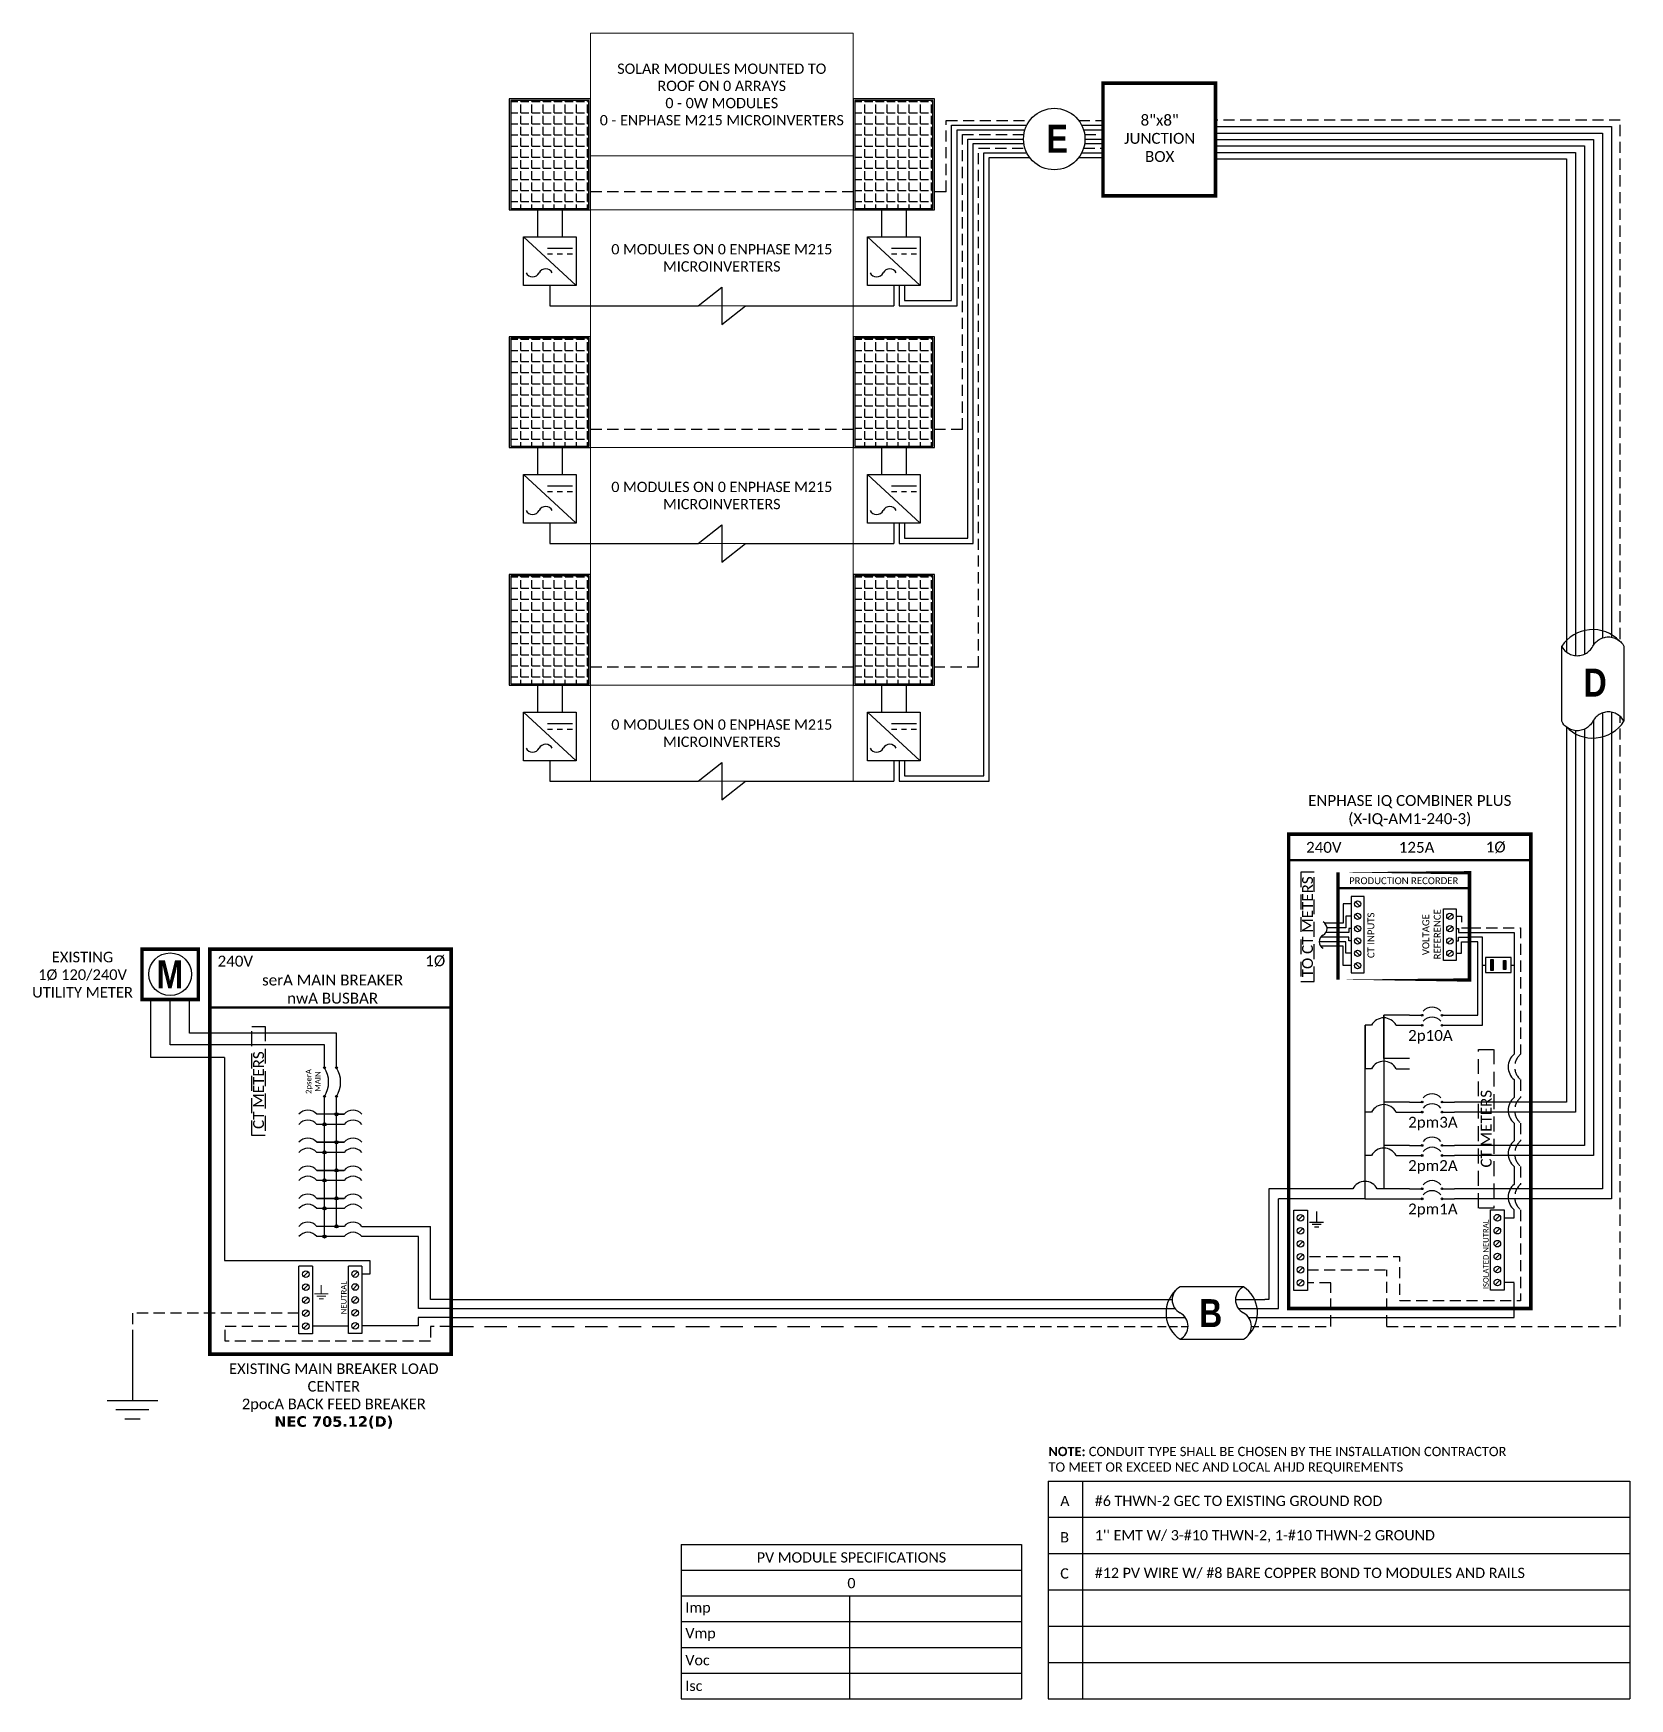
# Model space of a CAD drawing. Header units: feet. Extents: x 12894 to 13430, y 15297 to 15856.
import ezdxf

# ---------------------------------------------------------------- set-up
doc = ezdxf.new("R2010")
doc.units = ezdxf.units.FT
doc.header["$MEASUREMENT"] = 0
doc.linetypes.add('DASHED', pattern=[0.75, 0.5, -0.25])
doc.linetypes.add('HIDDEN', pattern=[0.375, 0.25, -0.125])
for name, color, linetype in [('E - MODULE', 7, 'Continuous'), ('ONE LINE BLOCKS', 7, 'Continuous'), ('TABLES', 7, 'Continuous'), ('TEXT', 7, 'Continuous'), ('Z - TITLEBLOCK TXT', 7, 'Continuous')]:
    doc.layers.add(name, color=color, linetype=linetype)
doc.styles.add('ONE LINE TXT', font='techb___.ttf')
doc.styles.get("Standard").update_dxf_attribs({"font": 'calibri.ttf'})

msp = doc.modelspace()

# ---------------------------------------------------------------- texts
at = {"color": 1, "linetype": 'Continuous', "char_height": 9.383282677011772, "attachment_point": 1, "style": 'ONE LINE TXT'}
for s, insert in [('{\\W1;\\C256;E}', (13234.01562650342, 15824.8275537359)), ('{\\W1;\\C256;B}', (13285.15332928492, 15430.76164549667))]:
    msp.add_mtext_dynamic_manual_height_columns(s, width=0.138532783265864, gutter_width=2.131672445536665, heights=[0], dxfattribs=dict(at, insert=insert))
at = {"color": 1, "char_height": 3.65759824216516, "attachment_point": 5}
for s, width, insert, rotation in [('TO CT METERS', 50.82710468216652, (13321.53632299517, 15555.69881110111), 90.00000000000003), (' CT METERS', 27.4516815760042, (12969.63125776867, 15500.25440978861), 90), ('CT METERS', 34.0747479314325, (13381.48435124591, 15487.94730158016), 90)]:
    msp.add_mtext_dynamic_manual_height_columns(s, width=width, gutter_width=7.170123602891181, heights=[0], dxfattribs=dict(at, insert=insert, rotation=rotation))
at = {"color": 10, "insert": (13234.60539737233, 15381.2074765943), "char_height": 3.108958505840386, "attachment_point": 1}
msp.add_mtext_dynamic_manual_height_columns('\\A1;{\\fCalibri|b1|i0|c0|p34;NOTE:} {\\A0;\\H1.0052x;CONDUIT TYPE SHALL BE CHOSEN BY THE INSTALLATION CONTRACTOR\\PTO MEET OR EXCEED NEC AND LOCAL AHJD REQUIREMENTS}', width=164.3528282441708, gutter_width=0, heights=[9.890720793223181], dxfattribs=at)
at = {"layer": 'TABLES', "color": 1, "linetype": 'Continuous'}
for s, p in [('2p10A', (13355.27251290938, 15517.42283152368)), ('2pm3A', (13355.27251290967, 15488.30219564166)), ('2pm2A', (13355.27251290967, 15473.74187770069)), ('2pm1A', (13355.27251290967, 15459.18155975973))]:
    msp.add_text(s, height=3.657598242165161, dxfattribs=at).set_placement(p)
at = {"layer": 'TABLES', "color": 4, "linetype": 'Continuous'}
msp.add_text('ISOLATED NEUTRAL', height=1.874334766554741, rotation=90, dxfattribs=at).set_placement((13382.28797345039, 15434.10276079775))
at = {"layer": 'TEXT', "color": 1}
msp.add_text('CT INPUTS ', height=2.304286892564051, rotation=90, dxfattribs=at).set_placement((13343.95524338014, 15545.22469475735))
at = {"layer": 'TEXT', "color": 1, "attachment_point": 5}
for s, width, gutter_width, insert, char_height in [('ENPHASE IQ COMBINER PLUS\\P(X-IQ-AM1-240-3)', 82.89894659986845, 7.170123602891181, (13355.82980647736, 15594.63918740486), 3.65759824216516), ('240V', 0.1480620958035672, 0.75, (13326.99506980099, 15582.34620923682), 3.65759824216516), ('125A', 0.1480620958035672, 0.75, (13358.12153487762, 15582.34620923682), 3.65759824216516), ('1Ø', 0.1480620958035672, 0.75, (13384.66454315374, 15582.34620923682), 3.65759824216516), ('PRODUCTION RECORDER', 50.82710468216652, 7.170123602891181, (13353.80483709421, 15571.15253328177), 2.304286892564051)]:
    msp.add_mtext_dynamic_manual_height_columns(s, width=width, gutter_width=gutter_width, heights=[0], dxfattribs=dict(at, insert=insert, char_height=char_height))
at = {"layer": 'TEXT', "color": 1, "insert": (13366.23032442221, 15551.85822346259), "char_height": 2.304286892564051, "width": 2.36100780068864, "attachment_point": 7, "rotation": 90.00000000000001}
msp.add_mtext('\\pi-5.6544;VOLTAGE\\P\\pi-7.0609;REFERENCE', dxfattribs=at)

# ---------------------------------------------------------------- blocks, each defined once
blk = doc.blocks.new('*T27')
at = {"layer": 'Defpoints', "color": 8, "linetype": 'ByBlock', "lineweight": 0, "transparency": 16777216}
for p, q in [((0, 0), (88.16386767174117, 0)), ((0, 0), (0, -250.9663552616566)), ((88.16386767174117, 0), (88.16386767174117, -250.9663552616566)), ((0, -41.07609801769286), (88.16386767174117, -41.07609801769286)), ((0, -59.23865719003516), (88.16386767174117, -59.23865719003516)), ((0, -91.46009300948754), (88.16386767174117, -91.46009300948754)), ((0, -138.9917883161197), (88.16386767174117, -138.9917883161197)), ((0, -171.2132241355703), (88.16386767174117, -171.2132241355703)), ((0, -218.7449194422043), (88.16386767174117, -218.7449194422043)), ((0, -250.9663552616566), (88.16386767174117, -250.9663552616566))]:
    blk.add_line(p, q, dxfattribs=at)
at = {"color": 0, "linetype": 'Continuous', "transparency": 16777216, "char_height": 3.454398339822651, "width": 83.57399169750818, "attachment_point": 5}
for s, insert in [('{\\fCalibri|b0|i0|c0;SOLAR MODULES MOUNTED TO ROOF ON 0 ARRAYS^J0 - 0W MODULES^J0 - ENPHASE M215 MICROINVERTERS', (44.08193383587059, -20.53804900884643)), ('{\\fCalibri|b0|i0|c0;', (44.08193383587059, -50.15737760386401)), ('{\\fCalibri|b0|i0|c0;0 MODULES ON 0 ENPHASE M215 MICROINVERTERS', (44.08193383587059, -75.34937509976226)), ('{\\fCalibri|b0|i0|c0;', (44.08193383587059, -115.2259406628036)), ('{\\fCalibri|b0|i0|c0;0 MODULES ON 0 ENPHASE M215 MICROINVERTERS', (44.08193383587059, -155.102506225845)), ('{\\fCalibri|b0|i0|c0;', (44.08193383587059, -194.9790717888864)), ('{\\fCalibri|b0|i0|c0;0 MODULES ON 0 ENPHASE M215 MICROINVERTERS', (44.08193383587059, -234.8556373519314))]:
    blk.add_mtext(s, dxfattribs=dict(at, insert=insert))
blk = doc.blocks.new('*U14')
at = {"color": 7, "linetype": 'Continuous'}
for p, q in [((-7.14273261753624, 13.31379698112505), (-28.38670308841029, 13.31379698112505)), ((-28.38670308841029, -4.313796981125051), (-7.14273261753624, -4.313796981125051))]:
    blk.add_line(p, q, dxfattribs=at)
at = {"color": 7}
for p, q in [((-35.52943570594744, 8.999999999996362), (-31.05138576750414, 8.999999999996362)), ((-9.807415296628278, 8.999999999996362), (9.094947017729282e-13, 8.999999999996362))]:
    blk.add_line(p, q, dxfattribs=at)
at = {"color": 10}
for p, q in [((-35.52943570594744, 5.999999999996362), (-30.11481272106539, 5.999999999992724)), ((-8.870842250205897, 5.999999999992724), (9.094947017729282e-13, 5.999999999992724))]:
    blk.add_line(p, q, dxfattribs=at)
at = {"color": 253}
for p, q in [((-35.52943570594744, 2.999999999996362), (-26.6585934557479, 2.999999999996362)), ((-5.414622984878406, 2.999999999996362), (9.094947017729282e-13, 2.999999999992724))]:
    blk.add_line(p, q, dxfattribs=at)
at = {"color": 92, "linetype": 'HIDDEN', "ltscale": 10}
for p, q in [((-4.478049938447839, -3.637978807091713e-12), (0, 0)), ((-35.52943570594744, -3.637978807091713e-12), (-25.72202040931734, -3.637978807091713e-12))]:
    blk.add_line(p, q, dxfattribs=at)
at = {"color": 7, "linetype": 'Continuous'}
for centre, start, end in [((-22.53670101713578, 4.499999999989086), 133.9732389627104, 236.4264841729064), ((-12.99273468881074, 4.499999999989086), 313.9732389627104, 56.4264841729064)]:
    blk.add_arc(centre, 10.57854155630173, start, end, dxfattribs=at)
at = {"linetype": 'Continuous'}
for centre, start, end in [((-26.07656823981961, 8.906898490567983), 117.6639225845625, 242.3360774153913), ((-4.832597768944652, 8.906898490546155), 117.6639225845625, 242.3360774153913), ((-30.69683793700187, 0.09310150943201734), 297.6639225845625, 62.33607741539132), ((-9.452867466132375, 0.09310150943201734), 297.6639225845625, 62.33607741539132)]:
    blk.add_arc(centre, 4.975688628201564, start, end, dxfattribs=at)
blk = doc.blocks.new('*U16')
at = {"color": 7}
blk.add_line((-79.14105710962394, 8.999999999996362), (0, 9), dxfattribs=at)
at = {"color": 10}
blk.add_line((-79.14105710962394, 5.999999999996362), (0, 6), dxfattribs=at)
at = {"color": 253}
blk.add_line((-79.14105710962394, 2.999999999996362), (0, 3), dxfattribs=at)
at = {"color": 92, "linetype": 'HIDDEN', "ltscale": 15}
blk.add_line((-79.14105710962394, -3.637978807091713e-12), (0, 0), dxfattribs=at)
blk = doc.blocks.new('*U22')
at = {"color": 7}
blk.add_line((-79.14105710962303, 8.999999999996362), (9.094947017729282e-13, 8.999999999996362), dxfattribs=at)
at = {"color": 10}
blk.add_line((-79.14105710962303, 5.999999999996362), (9.094947017729282e-13, 5.999999999996362), dxfattribs=at)
at = {"color": 253}
blk.add_line((-79.14105710962303, 2.999999999996362), (9.094947017729282e-13, 2.999999999996362), dxfattribs=at)
at = {"color": 92, "linetype": 'DASHED', "ltscale": 15}
blk.add_line((-79.14105710962303, -3.637978807091713e-12), (9.094947017729282e-13, -3.637978807091713e-12), dxfattribs=at)
blk = doc.blocks.new('breakerPanel')
at = {"linetype": 'Continuous'}
h = blk.add_hatch(color=1, dxfattribs=at)
h.dxf.hatch_style = 1
edge = h.paths.add_edge_path()
edge.add_arc((-42.47287780749139, 86.79555332105156), 0.2909504558996183, 0, 360)
h = blk.add_hatch(color=1, dxfattribs=at)
h.dxf.hatch_style = 1
edge = h.paths.add_edge_path()
edge.add_arc((-38.44367538394545, 86.79555332105156), 0.2909504558996183, 0, 360)
h = blk.add_hatch(color=1, dxfattribs=at)
h.dxf.hatch_style = 1
edge = h.paths.add_edge_path()
edge.add_arc((-42.47287780749139, 77.16403163819996), 0.2909504558996183, 0, 360)
h = blk.add_hatch(color=1, dxfattribs=at)
h.dxf.hatch_style = 1
edge = h.paths.add_edge_path()
edge.add_arc((-38.44367538394545, 77.16403163819996), 0.2909504558996183, 0, 360)
h = blk.add_hatch(color=1, dxfattribs=at)
h.dxf.hatch_style = 1
edge = h.paths.add_edge_path()
edge.add_arc((-42.47287780749321, 67.78379748779116), 0.5280509861124164, 0, 360)
h = blk.add_hatch(color=1, dxfattribs=at)
h.dxf.hatch_style = 1
edge = h.paths.add_edge_path()
edge.add_arc((-38.44367538394545, 71.16274437391621), 0.5280509861124164, 0, 360)
h = blk.add_hatch(color=1, dxfattribs=at)
h.dxf.hatch_style = 1
edge = h.paths.add_edge_path()
edge.add_arc((-38.44367538394545, 61.76004240136899), 0.5280509861124164, 0, 360)
h = blk.add_hatch(color=1, dxfattribs=at)
h.dxf.hatch_style = 1
edge = h.paths.add_edge_path()
edge.add_arc((-42.47287780749502, 58.38109551524758), 0.5280509861124164, 0, 360)
h = blk.add_hatch(color=1, dxfattribs=at)
h.dxf.hatch_style = 1
edge = h.paths.add_edge_path()
edge.add_arc((-38.44367538394545, 52.35734042882541), 0.5280509861124164, 0, 360)
h = blk.add_hatch(color=1, dxfattribs=at)
h.dxf.hatch_style = 1
edge = h.paths.add_edge_path()
edge.add_arc((-42.47287780749502, 48.97839354270036), 0.5280509861124164, 0, 360)
h = blk.add_hatch(color=1, dxfattribs=at)
h.dxf.hatch_style = 1
edge = h.paths.add_edge_path()
edge.add_arc((-42.47287780749502, 39.57569157015678), 0.5280509861124164, 0, 360)
h = blk.add_hatch(color=1, dxfattribs=at)
h.dxf.hatch_style = 1
edge = h.paths.add_edge_path()
edge.add_arc((-38.44367538394545, 42.95463845628183), 0.5280509861124164, 0, 360)
h = blk.add_hatch(color=1, dxfattribs=at)
h.dxf.hatch_style = 1
edge = h.paths.add_edge_path()
edge.add_arc((-38.44367538394545, 33.55193648371642), 0.5280509861124164, 0, 360)
h = blk.add_hatch(color=1, dxfattribs=at)
h.dxf.hatch_style = 1
edge = h.paths.add_edge_path()
edge.add_arc((-42.47287780749684, 30.17298959759137), 0.5280509861124164, 0, 360)
at = {"color": 155, "true_color": 0x647190}
blk.add_line((-80.91655319144229, 126.593895877013), (0, 126.593895877013), dxfattribs=at)
at = {"color": 253, "linetype": 'Continuous'}
for p, q in [((-100.7303590753054, 90.20002519472837), (-100.7303590753036, 109.6966648763446)), ((-76.03501279526063, 90.20002519472837), (-100.7303590753054, 90.20002519472837)), ((-76.03501279526063, 90.20002519472837), (-76.03501279526063, 22.15837522150468)), ((-76.03501279526063, 22.15837522150468), (-27.24705362140412, 22.15837522150468)), ((-27.24705362140412, 17.56533789245441), (-29.8870921075013, 17.56533789245441)), ((-27.24705362140412, 22.15837522150468), (-27.24705362140412, 17.56533789245441)), ((-11.0097081009153, 0.1634453930819291), (-29.8870921075013, 0.1634453930819291)), ((0, 3.00000000001819), (-11.0097081009153, 3.00000000001819)), ((-11.0097081009153, 3.00000000001819), (-11.0097081009153, 0.1634453930819291))]:
    blk.add_line(p, q, dxfattribs=at)
at = {"color": 10, "linetype": 'Continuous'}
for p, q in [((-94.24464934527168, 94.51227852207012), (-94.24464934527168, 109.6966648763446)), ((-42.47287780749321, 94.51227852207012), (-94.24464934527168, 94.51227852207012)), ((-42.47287780749139, 87.08650377695085), (-42.47287780749321, 94.51227852207012)), ((-42.47287780749684, 30.17298959759137), (-42.47287780749139, 76.87308118230067)), ((-35.88124609298939, 67.78379748779116), (-45.03530709845472, 67.78379748779116)), ((-35.88124609298939, 58.38109551524758), (-45.03530709845472, 58.38109551524758)), ((-35.88124609298939, 48.97839354270036), (-45.03530709845472, 48.97839354270036)), ((-35.88124609298939, 39.57569157015678), (-45.03530709845472, 39.57569157015678)), ((-35.88124609298939, 30.17298959759137), (-45.03530709845472, 30.17298959759137)), ((-10.98031765184896, 30.17298959760956), (-29.88709210749766, 30.17298959760956)), ((-10.98031765184896, 6.00000000001819), (-10.98031765184896, 30.17298959760956)), ((0, 6.00000000001819), (-10.98031765184896, 6.00000000001819))]:
    blk.add_line(p, q, dxfattribs=at)
at = {"color": 7, "linetype": 'Continuous'}
for p, q in [((-87.75193899443366, 98.34209528298743), (-87.75193899443184, 109.6966648763446)), ((-38.44367538394727, 98.34209528299107), (-87.75193899443366, 98.34209528298743)), ((-38.44367538394545, 87.08650377695085), (-38.44367538394545, 98.34209528298743)), ((-38.44367538394545, 61.76004240136899), (-38.44367538394545, 76.87308118230067)), ((-35.88124609298939, 71.16274437391621), (-45.03530709845472, 71.16274437391621)), ((-38.44367538394545, 71.16274437391621), (-35.88124609298939, 71.16274437391621)), ((-45.03530709845472, 61.76004240136899), (-35.88124609298939, 61.76004240136899)), ((-35.88124609298939, 61.76004240136899), (-45.03530709845472, 61.76004240136899)), ((-38.44367538394545, 52.35734042882541), (-38.44367538394545, 61.76004240136899)), ((-45.03530709845472, 52.35734042882541), (-35.88124609298939, 52.35734042882541)), ((-35.88124609298939, 52.35734042882541), (-45.03530709845472, 52.35734042882541)), ((-38.44367538394545, 42.95463845628183), (-38.44367538394545, 52.35734042882541)), ((-45.03530709845472, 42.95463845628183), (-35.88124609298939, 42.95463845628183)), ((-35.88124609298939, 42.95463845628183), (-45.03530709845472, 42.95463845628183)), ((-38.44367538394545, 33.55193648371642), (-38.44367538394545, 42.95463845628183)), ((-35.88124609298939, 33.55193648371642), (-45.03530709845472, 33.55193648371642)), ((-6.958625373421455, 8.999999999996362), (-6.95862537337598, 33.55193648368004))]:
    blk.add_line(p, q, dxfattribs=at)
at = {"lineweight": 50}
blk.add_line((-80.91655319144229, 106.9481273167185), (0, 106.9481273167185), dxfattribs=at)
at = {"color": 7}
for p, q in [((-29.88709210749948, 33.55193648371642), (-6.958625373374161, 33.5519364836764)), ((0, 9), (-6.958625373421455, 8.999999999996362))]:
    blk.add_line(p, q, dxfattribs=at)
at = {"color": 1, "linetype": 'Continuous'}
for p, q in [((-51.02946108394281, -2.505092970568512), (-51.02946108394281, 20.23387625610485)), ((-46.49076722861537, 20.23387625610485), (-51.02946108394281, 20.23387625610485)), ((-46.49076722861537, 20.23387625610485), (-46.49076722861537, -2.505092970568512)), ((-34.4257859628251, -2.432906173409719), (-34.42578596282692, 20.1616894589497)), ((-29.8870921075013, 20.16168945894606), (-34.4257859628251, 20.16168945894606)), ((-29.8870921075013, 20.1616894589497), (-29.8870921075013, -2.432906173409719)), ((-46.49076722861537, -2.505092970568512), (-51.02946108394281, -2.505092970568512)), ((-29.8870921075013, -2.432906173409719), (-34.4257859628251, -2.432906173409719))]:
    blk.add_line(p, q, dxfattribs=at)
at = {"color": 4, "linetype": 'Continuous'}
for p, q in [((-47.97411016051592, 18.27915509107333), (-49.54611815204044, 16.70714709953972)), ((-31.37043503940185, 18.3513418882103), (-32.94244303092455, 16.77933389667669)), ((-47.97411016051592, 13.92868196623022), (-49.54611815204044, 12.35667397469661)), ((-31.37043503940185, 14.00086876336718), (-32.94244303092455, 12.4288607718554)), ((-47.97411016051592, 9.578208841387095), (-49.54611815204044, 8.006200849853485)), ((-31.37043503940185, 9.65039563852406), (-32.94244303092455, 8.078387647012278)), ((-47.97411016051592, 5.227735716543975), (-49.54611815204044, 3.655727725010365)), ((-47.97411016051228, 0.8772625917008554), (-49.54611815203498, -0.6947453998327546)), ((-31.37043503940185, 5.299922513702768), (-32.94244303092455, 3.727914522169158)), ((-31.37043503940185, 0.949449388859648), (-32.94244303092455, -0.622558602673962))]:
    blk.add_line(p, q, dxfattribs=at)
at = {"color": 92, "linetype": 'HIDDEN', "ltscale": 15}
for p, q in [((-51.02946108394281, 4.441731720766256), (-106.8916001157031, 4.441731720766256)), ((-106.8916001157031, 4.441731720766256), (-106.8916001157031, -4.87438598116205)), ((-75.84282630293455, -4.955775758582604), (-75.84282630293455, 0.09125859592313645)), ((-75.84282630293455, 0.09125859592313645), (-51.02946108394281, 0.09125859592313645)), ((0, 0), (-6.958625373417817, -3.637978807091713e-12)), ((-6.958625373417817, -4.955775758582604), (-75.84282630293455, -4.955775758582604)), ((-6.958625373417817, -3.637978807091713e-12), (-6.958625373417817, -4.955775758582604))]:
    blk.add_line(p, q, dxfattribs=at)
at = {"color": 92, "linetype": 'Continuous', "ltscale": 15}
blk.add_line((-34.4257859628251, 0.09125859592313645), (-46.49076722861537, 0.09125859592313645), dxfattribs=at)
at = {"color": 92, "ltscale": 15}
blk.add_line((-106.8916001157031, -4.87438598116205), (-106.8916001157031, -24.83542790230786), dxfattribs=at)
at = {"lineweight": 50, "const_width": 1.185332763664635}
for points in [[(-103.6736613218873, 109.6966648763446), (-103.6736613218873, 126.593895877013), (-84.8156373686561, 126.593895877013), (-84.8156373686561, 109.6966648763446)], [(-80.91655319144229, -9.295786066148139), (-80.91655319144229, 126.593895877013), (0, 126.593895877013), (0, -9.295786066148139)]]:
    blk.add_lwpolyline(points, close=True, dxfattribs=at)
at = {"color": 92, "linetype": 'Continuous', "lineweight": 5, "ltscale": 0.05, "flags": 128}
for points in [[(-43.53647432308026, 13.813563782438), (-43.53647432308389, 10.96744140803276)], [(-45.87751266432861, 10.96744140803276), (-41.19543598182827, 10.96744140803276)], [(-42.00685107860954, 10.10001257765543), (-45.06609756754733, 10.10001257765543)], [(-42.81826617539627, 9.232583747256285), (-44.25468247076242, 9.232583747256285)]]:
    blk.add_lwpolyline(points, dxfattribs=at)
at = {"color": 92, "linetype": 'Continuous', "ltscale": 4, "flags": 128}
for points in [[(-115.3727313172185, -24.83542790230786), (-98.41046891418773, -24.83542790230786)], [(-101.3500695919956, -27.97795555289122), (-112.4331306394088, -27.97795555289122)], [(-104.2896702698054, -31.12048320349277), (-109.4935299615991, -31.12048320349277)]]:
    blk.add_lwpolyline(points, dxfattribs=at)
at = {"linetype": 'Continuous'}
blk.add_circle((-94.24464934527168, 118.1452803766806), 7.153048953988936, dxfattribs=at)
at = {"color": 1, "linetype": 'Continuous'}
for centre, radius in [((-42.47287780749139, 86.79555332105156), 0.2909504558996183), ((-38.44367538394545, 86.79555332105156), 0.2909504558996183), ((-42.47287780749139, 77.16403163819996), 0.2909504558996183), ((-38.44367538394545, 77.16403163819996), 0.2909504558996183), ((-42.47287780749321, 67.78379748779116), 0.5280509861124164), ((-38.44367538394545, 71.16274437391621), 0.5280509861124164), ((-38.44367538394545, 61.76004240136899), 0.5280509861124164), ((-42.47287780749502, 58.38109551524758), 0.5280509861124164), ((-38.44367538394545, 52.35734042882541), 0.5280509861124164), ((-42.47287780749502, 48.97839354270036), 0.5280509861124164), ((-42.47287780749502, 39.57569157015678), 0.5280509861124164), ((-38.44367538394545, 42.95463845628183), 0.5280509861124164), ((-38.44367538394545, 33.55193648371642), 0.5280509861124164), ((-42.47287780749684, 30.17298959759137), 0.5280509861124164)]:
    blk.add_circle(centre, radius, dxfattribs=at)
at = {"color": 4, "linetype": 'Continuous'}
for centre in [(-48.76011415627909, 17.49315109529562), (-32.1564390351632, 17.56533789245441), (-48.76011415627909, 13.1426779704525), (-32.1564390351632, 13.21486476761129), (-48.76011415627909, 8.792204845609376), (-32.1564390351632, 8.864391642768169), (-32.1564390351632, 4.513918517925049), (-48.76011415627909, 4.441731720766256), (-48.76011415627909, 0.09125859592313645), (-32.1564390351632, 0.1634453930819291)]:
    blk.add_circle(centre, 1.111577510887078, dxfattribs=at)
at = {"color": 1, "linetype": 'Continuous'}
for centre, radius, start, end in [((-50.14118143142514, 81.97979247962576), 9.055077744040508, 327.8708244926741, 32.12917550732588), ((-46.1119790078792, 81.97979247962576), 9.055077744040508, 327.8708244926741, 32.12917550732588), ((-48.03238409119876, 68.61751082151022), 3.932007672516098, 40.33920141311549, 139.6607985868845), ((-48.03238409119876, 65.23856393538517), 3.932007672516098, 40.33920141311549, 139.6607985868845), ((-32.88416910024353, 68.61751082151022), 3.932007672516098, 40.33920141311549, 139.6607985868845), ((-32.88416910024353, 65.23856393538517), 3.932007672516098, 40.33920141311549, 139.6607985868845), ((-48.03238409119876, 59.21480884896664), 3.932007672516098, 40.33920141311549, 139.6607985868845), ((-32.88416910024353, 59.21480884896664), 3.932007672516098, 40.33920141311549, 139.6607985868845), ((-48.03238409119876, 55.83586196284159), 3.932007672516098, 40.33920141311549, 139.6607985868845), ((-32.88416910024353, 55.83586196284159), 3.932007672516098, 40.33920141311549, 139.6607985868845), ((-48.03238409119876, 49.81210687642306), 3.932007672516098, 40.33920141311549, 139.6607985868845), ((-48.03238409119876, 46.43315999029801), 3.932007672516098, 40.33920141311549, 139.6607985868845), ((-32.88416910024353, 49.81210687642306), 3.932007672516098, 40.33920141311549, 139.6607985868845), ((-32.88416910024353, 46.43315999029801), 3.932007672516098, 40.33920141311549, 139.6607985868845), ((-48.03238409119876, 40.40940490387584), 3.932007672516098, 40.33920141311549, 139.6607985868845), ((-48.03238409119876, 37.03045801775079), 3.932007672516098, 40.33920141311549, 139.6607985868845), ((-32.88416910024353, 40.40940490387584), 3.932007672516098, 40.33920141311549, 139.6607985868845), ((-32.88416910024353, 37.03045801775079), 3.932007672516098, 40.33920141311549, 139.6607985868845), ((-48.03238409119876, 31.00670293131043), 3.932007672516098, 40.33920141311549, 139.6607985868845), ((-32.88416910024353, 31.00670293131043), 3.932007672516098, 40.33920141311549, 139.6607985868845), ((-48.03238409119876, 27.62775604520721), 3.932007672516098, 40.33920141311549, 139.6607985868845), ((-32.88416910024353, 27.62775604520721), 3.932007672516098, 40.33920141311549, 139.6607985868845)]:
    blk.add_arc(centre, radius, start, end, dxfattribs=at)
at = {"color": 253, "linetype": 'Continuous', "style": 'ONE LINE TXT'}
blk.add_text('M', height=9.383282676953176, dxfattribs=at).set_placement((-98.80442891325947, 113.4292033659767))
at = {"color": 4, "linetype": 'Continuous'}
blk.add_text('NEUTRAL', height=1.874334766554741, rotation=90, dxfattribs=at).set_placement((-35.08231925735709, 4.081593411287031))
at = {"color": 1, "attachment_point": 5}
for s, width, gutter_width, heights, insert, char_height in [('EXISTING\\P1Ø 120/240V UTILITY METER', 37.80667047990212, 7.170123602891181, [0], (-123.6441380706474, 117.9969110056372), 3.543298297097499), ('240V', 0.1480620958035672, 0.75, [0], (-72.38596292787952, 122.5388641736099), 3.65759824216516), ('1Ø', 0.1480620958035672, 0.75, [0], (-5.313574516361768, 122.5388641736099), 3.65759824216516), ('serA MAIN BREAKER\\PnwA BUSBAR', 72.4998475968122, 0.75, [0], (-39.75165959261903, 113.1409788170386), 3.65759824216516), ('EXISTING MAIN BREAKER LOAD CENTER\\P2pocA BACK FEED BREAKER \\P{\\fVerdana|b1|i0|c0|p34;NEC 705.12(D)}', 79.26269925214874, 97.94332303343617, [154.4920519414637], (-39.34725254311525, -23.38331273830408), 3.543298297097499)]:
    blk.add_mtext_dynamic_manual_height_columns(s, width=width, gutter_width=gutter_width, heights=heights, dxfattribs=dict(at, insert=insert, char_height=char_height))
at = {"color": 4, "linetype": 'Continuous', "insert": (-46.25080924593203, 82.15055889181531), "char_height": 1.874334766554741, "attachment_point": 5, "rotation": 90}
blk.add_mtext_dynamic_manual_height_columns('2pserA\\PMAIN', width=0.1480620958035672, gutter_width=0.75, heights=[0], dxfattribs=at)
blk = doc.blocks.new('*U24')
at = {"color": 7}
blk.add_blockref('breakerPanel', (0, 0), dxfattribs=at)
blk = doc.blocks.new('*T28')
at = {"color": 0, "lineweight": -2, "transparency": 16777216}
for p, q in [((0, 0), (114.1854929996152, 0)), ((0, 0), (0, -51.69405515626204)), ((114.1854929996152, 0), (114.1854929996152, -51.69405515626204)), ((0, -8.615675859377006), (114.1854929996152, -8.615675859377006)), ((0, -17.23135171875401), (114.1854929996152, -17.23135171875401)), ((56.40758833595828, -17.23135171875401), (56.40758833595828, -51.69405515626204)), ((0, -25.84702757813102), (114.1854929996152, -25.84702757813102)), ((0, -34.46270343750803), (114.1854929996152, -34.46270343750803)), ((0, -43.07837929688503), (114.1854929996152, -43.07837929688503)), ((0, -51.69405515626204), (114.1854929996152, -51.69405515626204))]:
    blk.add_line(p, q, dxfattribs=at)
at = {"color": 0, "linetype": 'Continuous', "transparency": 16777216, "char_height": 3.454398339844223}
for s, insert, width, attachment_point in [('{\\fCalibri|b0|i0|c0;PV MODULE SPECIFICATIONS', (57.09274649980762, -4.307837929689413), 111.4329572375142, 5), ('{\\fCalibri|b0|i0|c0;0', (57.09274649980762, -12.92351378906642), 111.4329572375142, 5), ('{\\fCalibri|b0|i0|c0;Imp', (1.376267881050808, -21.53918964844343), 53.6550525738577, 4), ('{\\fCalibri|b0|i0|c0;', (57.78385621700909, -21.53918964844343), 55.02536890155664, 4), ('{\\fCalibri|b0|i0|c0;Vmp', (1.376267881050808, -30.15486550782043), 53.6550525738577, 4), ('{\\fCalibri|b0|i0|c0;', (57.78385621700909, -30.15486550782043), 55.02536890155664, 4), ('{\\fCalibri|b0|i0|c0;Voc', (1.376267881050808, -38.77054136719744), 53.6550525738577, 4), ('{\\fCalibri|b0|i0|c0;', (57.78385621700909, -38.77054136719744), 55.02536890155664, 4), ('{\\fCalibri|b0|i0|c0;Isc', (1.376267881050808, -47.38621722657444), 53.6550525738577, 4), ('{\\fCalibri|b0|i0|c0;', (57.78385621700909, -47.38621722657444), 55.02536890155664, 4)]:
    blk.add_mtext(s, dxfattribs=dict(at, insert=insert, width=width, attachment_point=attachment_point))
blk = doc.blocks.new('*T29')
at = {"linetype": 'ByBlock', "lineweight": -2, "transparency": 16777216}
for p, q in [((0, 0), (195.0959959807406, 0)), ((0, 0), (0, -72.96556891894761)), ((11.58239443359525, 0), (11.58239443359525, -72.96556891894761)), ((195.0959959807406, 0), (195.0959959807406, -72.96556891894761)), ((0, -12.10586445312583), (195.0959959807406, -12.10586445312583)), ((0, -24.28258835937595), (195.0959959807406, -24.28258835937595)), ((0, -36.45931226562607), (195.0959959807406, -36.45931226562607)), ((0, -48.63603617187619), (195.0959959807406, -48.63603617187619)), ((0, -60.8127600781263), (195.0959959807406, -60.8127600781263)), ((0, -72.96556891894761), (195.0959959807406, -72.96556891894761))]:
    blk.add_line(p, q, dxfattribs=at)
at = {"color": 0, "linetype": 'Continuous', "transparency": 16777216, "char_height": 3.454398339844223, "attachment_point": 7}
for s, insert, width in [('{\\fCalibri|b0|i0|c0;A', (4.063998046874985, -8.355864453125832), 3.454398339844662), ('{\\fCalibri|b0|i0|c0;#6 THWN-2 GEC TO EXISTING GROUND ROD', (15.64639248047024, -8.355864453125832), 175.3856054533942), ("{\\fCalibri|b0|i0|c0;1'' EMT W/ 3-#10 THWN-2, 1-#10 THWN-2 GROUND", (15.64639248047024, -20.53258835937595), 175.3856054533942), ('{\\fCalibri|b0|i0|c0;B', (4.063998046874985, -20.53258835937595), 3.454398339844662), ('{\\fCalibri|b0|i0|c0;C', (4.063998046874985, -32.70931226562607), 3.454398339844662), ('{\\fCalibri|b0|i0|c0;#12 PV WIRE W/ #8 BARE COPPER BOND TO MODULES AND RAILS', (15.64639248047024, -32.70931226562607), 175.3856054533942), ('{\\fCalibri|b0|i0|c0;', (4.063998046874985, -44.88603617187619), 3.454398339844662), ('{\\fCalibri|b0|i0|c0;', (15.64639248047024, -44.88603617187619), 175.3856054533942), ('{\\fCalibri|b0|i0|c0;', (4.063998046874985, -57.0627600781263), 3.454398339844662), ('{\\fCalibri|b0|i0|c0;', (15.64639248047024, -57.0627600781263), 175.3856054533942), ('{\\fCalibri|b0|i0|c0;', (4.063998046874985, -69.21556891894761), 3.454398339844662), ('{\\fCalibri|b0|i0|c0;', (15.64639248047024, -69.21556891894761), 175.3856054533942)]:
    blk.add_mtext(s, dxfattribs=dict(at, insert=insert, width=width))
blk = doc.blocks.new('*U18')
at = {"color": 7}
blk.add_line((-79.14105710962394, 9), (0, 9), dxfattribs=at)
at = {"color": 10}
blk.add_line((-79.14105710962394, 6), (0, 5.999999999947249), dxfattribs=at)
at = {"color": 253}
blk.add_line((-79.14105710962394, 3), (0, 3), dxfattribs=at)
at = {"color": 92, "linetype": 'DASHED', "ltscale": 15}
blk.add_line((-79.14105710962394, 0), (0, 0), dxfattribs=at)
blk = doc.blocks.new('8x8box')
at = {"lineweight": 50, "const_width": 1.185332763664635}
blk.add_lwpolyline([(37.78118564276792, 0), (0, 0), (0, 37.78118564293254), (37.78118564276792, 37.78118564293254)], close=True, dxfattribs=at)
at = {"color": 1, "insert": (19.03384073957204, 19.25851695775782), "char_height": 3.65759824216516, "attachment_point": 5}
blk.add_mtext_dynamic_manual_height_columns('8"x8"  JUNCTION BOX ', width=0.4766917546635341, gutter_width=7.170123602891181, heights=[0], dxfattribs=at)
blk = doc.blocks.new('*U26')
at = {"color": 7}
blk.add_wipeout([(-10.443810519051112, -12.586403041323916), (-10.443810519051116, 12.586403042168758), (-10.035303055696877, 11.918968693558273), (-10.03530305568256, 11.918968693536794), (-10.03530305568256, 11.918968693536794), (-9.673674371027593, 11.458573943645884), (-9.352854130143104, 11.118211866210583), (-9.064329184186304, 10.853886245812763), (-8.755924351478988, 10.609205732344659), (-8.26715334349606, 10.274920918200348), (-7.875725229085038, 10.060096727315983), (-7.452687333114828, 9.866648956739372), (-7.023403648981501, 9.711431412236788), (-6.5772868040695185, 9.586034857392956), (-6.135283039157355, 9.499115859108802), (-5.686119468309305, 9.446045804057157), (-5.218904046292065, 9.428485339766084), (-4.766236740615299, 9.446045804057157), (-4.3048862660283485, 9.5002111798156), (-3.8629586692795743, 9.587589506142479), (-3.4130334169354266, 9.712385401243644), (-2.9937277602339942, 9.867744277446171), (-2.5677954746383915, 10.058824741977098), (-2.1686743772515498, 10.2801148583452), (-1.816701363702316, 10.513630167152428), (-1.571287589692999, 10.69873936716374), (-1.4274059574545939, 10.810568078376008), (-1.0725385542620678, 11.129801065982043), (-0.7984093883368579, 11.432780907571633), (-0.5224521868321083, 11.772330327707188), (-0.2499225520284777, 12.157176559143181), (-1.0471447372084488e-12, 12.586403042132964), (0.24992255202817665, 13.015629525122748), (0.5224521868318063, 13.400475756558748), (0.7984093883365524, 13.740025176690722), (1.072538554261765, 14.043005018280304), (1.4274059574542919, 14.362238005889921), (1.571287589692697, 14.474066717098616), (1.8167013637020137, 14.65917591710992), (2.168674377251248, 14.892691225920728), (2.5677954746362994, 15.113981342288831), (2.9937277602319003, 15.305061806819758), (3.4130334169351237, 15.460420683022285), (3.8629586692792732, 15.58521657812345), (4.304886266028043, 15.672594904450328), (4.766236740614996, 15.726760280208772), (5.218904046291763, 15.744320744499845), (5.686119468309002, 15.726760280208772), (6.135283039157052, 15.673690225157124), (6.577286804069215, 15.586771226872969), (7.023403648981198, 15.461374672025563), (7.452687333114529, 15.306157127526554), (7.875725229084737, 15.112709356949942), (8.26715334349576, 14.897885166065578), (8.755924351478686, 14.563600351921266), (9.064329184186002, 14.318919838453162), (9.352854130142799, 14.054594218055342), (9.673674371027289, 13.714232140620041), (10.03530305568226, 13.253837390729132), (10.03530305568226, 13.253837390729132), (10.035303055696577, 13.253837390707652), (10.443810519052603, 12.586403042093586), (10.443810519054399, -12.586403042165177), (10.035303055700162, -11.91896869355827), (10.035303055687631, -11.91896869353679), (10.035303055687631, -11.91896869353679), (9.673674371032662, -11.458573943645881), (9.352854130148174, -11.11821186621058), (9.064329184189585, -10.853886245812763), (8.755924351484058, -10.609205732344655), (8.267153343499345, -10.274920918200348), (7.875725229088321, -10.060096727315983), (7.452687333118112, -9.866648956739365), (7.023403648986572, -9.71143141223678), (6.577286804074589, -9.586034857389372), (6.135283039160637, -9.499115859105217), (5.686119468314376, -9.446045804053572), (5.218904046295346, -9.4284853397625), (4.76623674061858, -9.446045804053572), (4.304886266033417, -9.500211179815597), (3.862958669282857, -9.587589506142475), (3.4130334169387075, -9.712385401243637), (2.993727760237274, -9.867744277446167), (2.5677954746416733, -10.05882474197351), (2.1686743772548316, -10.280114858341616), (1.8167013637055949, -10.51363016715242), (1.57128758969807, -10.698739367163729), (1.4274059574578761, -10.810568078376), (1.0725385542653465, -11.12980106598204), (0.7984093883401376, -11.432780907571622), (0.522452186835387, -11.772330327707177), (0.24992255203354885, -12.157176559143174), (4.325941905840811e-12, -12.586403042132957), (-0.2499225520248943, -13.01562952512274), (-0.522452186828523, -13.400475756555156), (-0.7984093883314822, -13.740025176690711), (-1.0725385542584827, -14.043005018280297), (-1.4274059574492206, -14.362238005889914), (-1.5712875896894145, -14.474066717098605), (-1.8167013636987308, -14.659175917109916), (-2.1686743772479655, -14.892691225920718), (-2.5677954746330194, -15.113981342288827), (-2.9937277602286168, -15.30506180681617), (-3.4130334169318433, -15.4604206830187), (-3.862958669274202, -15.585216578123442), (-4.304886266024762, -15.67259490445032), (-4.766236740611714, -15.726760280208765), (-5.21890404628848, -15.744320744499836), (-5.686119468305718, -15.726760280208765), (-6.1352830391519815, -15.673690225157124), (-6.577286804065934, -15.586771226872969), (-7.023403648977918, -15.461374672025556), (-7.452687333111249, -15.306157127522972), (-7.875725229081458, -15.112709356946358), (-8.267153343492478, -14.89788516606557), (-8.755924351475405, -14.563600351917682), (-9.064329184180933, -14.318919838453159), (-9.352854130139521, -14.054594218055339), (-9.67367437102401, -13.71423214061646), (-10.035303055678977, -13.25383739072555), (-10.035303055678977, -13.25383739072555), (-10.035303055693298, -13.25383739070407), (-10.443810519047533, -12.586403042097164)], dxfattribs=at)
blk.add_lwpolyline([(-10.44381051905111, 12.58640304216883), (-10.03530305568284, 11.91896869353697), (-10.03530305568284, 11.91896869353697), (-10.03530305568284, 11.91896869353697), (-9.673674371026923, 11.45857394364578), (-9.352854130142255, 11.11821186621069), (-9.064329184184775, 10.85388624581249), (-8.75592435147836, 10.60920573234398), (-8.267153343494808, 10.27492091819991), (-7.875725229083909, 10.0600967273159), (-7.452687333113507, 9.866648956739269), (-7.023403648980867, 9.711431412236562), (-6.57728680406868, 9.586034857393074), (-6.135283039155675, 9.499115859108036), (-5.686119468308588, 9.446045804057228), (-5.218904046290749, 9.428485339765611), (-4.766236740614215, 9.446045804057228), (-4.304886266027526, 9.500211179815537), (-3.862958669277982, 9.587589506142194), (-3.413033416934237, 9.71238540124293), (-2.993727760231931, 9.867744277445693), (-2.567795474636304, 10.0588247419766), (-2.168674377250558, 10.28011485834484), (-1.816701363700931, 10.51363016715217), (-1.571287589692117, 10.69873936716358), (-1.427405957453084, 10.81056807837596), (-1.07253855426099, 11.12980106598174), (-0.7984093883351374, 11.43278090757127), (-0.5224521868311014, 11.77233032770653), (-0.2499225520275378, 12.15717655914269), (-2.794742890917454e-15, 12.58640304213219), (0.2499225520275322, 13.01562952512276), (0.5224521868310958, 13.40047575655893), (0.7984093883394426, 13.74002517669095), (1.072538554260984, 14.04300501828048), (1.427405957457389, 14.36223800588949), (1.571287589692111, 14.47406671709864), (1.816701363705236, 14.65917591711005), (2.168674377250552, 14.89269122592061), (2.567795474636299, 15.11398134228886), (2.993727760231926, 15.30506180681976), (3.413033416938542, 15.46042068302252), (3.862958669282287, 15.58521657812326), (4.30488626602752, 15.67259490444992), (4.76623674061421, 15.72676028020823), (5.218904046295054, 15.74432074449984), (5.686119468308583, 15.72676028020823), (6.135283039159981, 15.67369022515634), (6.577286804068675, 15.58677122687238), (7.023403648980862, 15.46137467202566), (7.452687333117812, 15.30615712752618), (7.875725229083905, 15.11270935694955), (8.267153343499116, 14.89788516606554), (8.755924351478354, 14.56360035192147), (9.06432918418908, 14.31891983845296), (9.35285413014225, 14.05459421805477), (9.67367437102692, 13.71423214061967), (10.03530305568283, 13.25383739072848), (10.03530305569576, 13.25383739070693), (10.03530305569576, 13.25383739070693), (10.44381051905542, 12.58640304209339), (10.44381051905543, -12.58640304216559), (10.03530305568715, -11.91896869353697), (10.03530305568715, -11.91896869353697), (10.03530305568715, -11.91896869353697), (9.673674371035546, -11.45857394364578), (9.352854130150877, -11.11821186621069), (9.064329184189086, -10.85388624581249), (8.75592435148698, -10.60920573234506), (8.26715334349912, -10.27492091820099), (7.87572522908822, -10.0600967273159), (7.452687333117816, -9.866648956739269), (7.023403648989489, -9.711431412236562), (6.577286804077302, -9.58603485738984), (6.135283039159987, -9.499115859105881), (5.68611946831721, -9.446045804053995), (5.21890404629506, -9.42848533976238), (4.766236740618526, -9.446045804053995), (4.304886266036148, -9.500211179815537), (3.862958669282293, -9.58758950614327), (3.413033416938548, -9.712385401244006), (2.993727760240553, -9.867744277446771), (2.567795474644925, -10.05882474197336), (2.168674377254869, -10.28011485834161), (1.816701363705242, -10.51363016715217), (1.571287589700738, -10.69873936716358), (1.427405957457394, -10.81056807837596), (1.072538554265301, -11.12980106598282), (0.7984093883394482, -11.43278090757235), (0.5224521868354123, -11.77233032770761), (0.2499225520361593, -12.15717655914377), (4.31357719170588e-12, -12.58640304213326), (-0.2499225520232214, -13.01562952512276), (-0.5224521868267851, -13.40047575655569), (-0.7984093883308211, -13.74002517669095), (-1.072538554256674, -14.04300501828048), (-1.427405957448767, -14.36223800589057), (-1.5712875896878, -14.47406671709864), (-1.816701363696615, -14.65917591711005), (-2.168674377246242, -14.89269122592061), (-2.567795474631988, -15.11398134228886), (-2.993727760227614, -15.30506180681653), (-3.41303341692992, -15.46042068301929), (-3.862958669273665, -15.58521657812326), (-4.304886266023209, -15.67259490445099), (-4.766236740609899, -15.7267602802093), (-5.218904046286433, -15.74432074449984), (-5.686119468304272, -15.7267602802093), (-6.13528303915136, -15.67369022515742), (-6.577286804064364, -15.58677122687346), (-7.023403648976552, -15.46137467202566), (-7.452687333109189, -15.30615712752295), (-7.875725229079594, -15.11270935694632), (-8.267153343490493, -14.89788516606554), (-8.755924351474045, -14.56360035191824), (-9.06432918418046, -14.31891983845296), (-9.35285413013794, -14.05459421805585), (-9.67367437102261, -13.71423214061644), (-10.03530305567852, -13.25383739072632), (-10.03530305569145, -13.25383739070477), (-10.03530305569145, -13.25383739070477), (-10.4438105190468, -12.5864030420977), (-10.44381051905111, -12.58640304132392)], close=True, dxfattribs=at)
at = {"color": 7, "linetype": 'Continuous'}
for centre, start, end in [((2.155265669101875e-11, 5.654508275438783), 43.97323896271038, 146.4264841729499), ((-1.724187424220379e-11, -5.654508275436627), 223.9732389627104, 326.4264841729498)]:
    blk.add_arc(centre, 12.5349249385596, start, end, dxfattribs=at)
at = {"color": 1, "linetype": 'Continuous', "insert": (-3.094256580119691, 5.097193794947088), "char_height": 9.383282677011772, "attachment_point": 1, "style": 'ONE LINE TXT'}
blk.add_mtext_dynamic_manual_height_columns('{\\W1;\\C256;D}', width=0.138532783265864, gutter_width=2.131672445536665, heights=[0], dxfattribs=at)

# ---------------------------------------------------------------- hatches: boundary and pattern name
at = {"linetype": 'Continuous'}
h = msp.add_hatch(dxfattribs=at)
h.set_pattern_fill('ANGLE', color=256, scale=13.54666015616726)
h.set_pattern_definition([(0, (13117.21395424649, 3814.667722750064), (0, 3.725331542945997), [2.709332031233452, -1.015999511712544]), (90, (13117.21395424649, 3814.667722750064), (-3.725331542945997, 2.281107674915743e-16), [2.709332031233452, -1.015999511712544])])
h.paths.add_polyline_path([(13054.20257438274, 15832.96504145347), (13054.20257438274, 15796.7820793282), (13080.44048536535, 15796.7820793282), (13080.44048536535, 15832.96504145347)])
h = msp.add_hatch(dxfattribs=at)
h.set_pattern_fill('ANGLE', color=256, scale=13.54666015616726)
h.set_pattern_definition([(0, (13232.63381501929, 3814.667722750064), (0, 3.725331542945997), [2.709332031233452, -1.015999511712544]), (90, (13232.63381501929, 3814.667722750064), (-3.725331542945997, 2.281107674915743e-16), [2.709332031233452, -1.015999511712544])])
h.paths.add_polyline_path([(13169.62243515537, 15832.96504145347), (13169.62243515537, 15796.7820793282), (13195.86034613798, 15796.7820793282), (13195.86034613798, 15832.96504145347)])
h = msp.add_hatch(dxfattribs=at)
h.set_pattern_fill('ANGLE', color=256, scale=13.54666015616726)
h.set_pattern_definition([(0, (13117.21395424649, 3734.914591623769), (0, 3.725331542945997), [2.709332031233452, -1.015999511712544]), (90, (13117.21395424649, 3734.914591623769), (-3.725331542945997, 2.281107674915743e-16), [2.709332031233452, -1.015999511712544])])
h.paths.add_polyline_path([(13054.20257438274, 15753.21191032717), (13054.20257438274, 15717.02894820241), (13080.44048536535, 15717.02894820241), (13080.44048536535, 15753.21191032717)])
h = msp.add_hatch(dxfattribs=at)
h.set_pattern_fill('ANGLE', color=256, scale=13.54666015616726)
h.set_pattern_definition([(0, (13232.63381501929, 3734.914591623769), (0, 3.725331542945997), [2.709332031233452, -1.015999511712544]), (90, (13232.63381501929, 3734.914591623769), (-3.725331542945997, 2.281107674915743e-16), [2.709332031233452, -1.015999511712544])])
h.paths.add_polyline_path([(13169.62243515537, 15753.21191032717), (13169.62243515537, 15717.02894820241), (13195.86034613798, 15717.02894820241), (13195.86034613798, 15753.21191032717)])
h = msp.add_hatch(dxfattribs=at)
h.set_pattern_fill('ANGLE', color=256, scale=13.54666015616726)
h.set_pattern_definition([(0, (13117.21395424649, 3655.1614604978), (0, 3.725331542945997), [2.709332031233452, -1.015999511712544]), (90, (13117.21395424649, 3655.1614604978), (-3.725331542945997, 2.281107674915743e-16), [2.709332031233452, -1.015999511712544])])
h.paths.add_polyline_path([(13054.20257438274, 15673.45877920121), (13054.20257438274, 15637.2758170761), (13080.44048536535, 15637.2758170761), (13080.44048536535, 15673.45877920121)])
h = msp.add_hatch(dxfattribs=at)
h.set_pattern_fill('ANGLE', color=256, scale=13.54666015616726)
h.set_pattern_definition([(0, (13232.63381501929, 3655.1614604978), (0, 3.725331542945997), [2.709332031233452, -1.015999511712544]), (90, (13232.63381501929, 3655.1614604978), (-3.725331542945997, 2.281107674915743e-16), [2.709332031233452, -1.015999511712544])])
h.paths.add_polyline_path([(13169.62243515537, 15673.45877920121), (13169.62243515537, 15637.2758170761), (13195.86034613798, 15637.2758170761), (13195.86034613798, 15673.45877920121)])
h = msp.add_hatch(color=1)
h.dxf.hatch_style = 1
h.paths.add_polyline_path([(13387.29070320239, 15544.41193896428), (13388.06035488375, 15544.41193896428), (13388.06035488375, 15541.33454144975), (13387.29070320239, 15541.33454144975)])
h.paths.add_polyline_path([(13383.01109665854, 15544.73569119336), (13383.7807483399, 15544.73569119336), (13383.7807483399, 15541.00578056234), (13383.01109665854, 15541.00578056234)])
at = {"layer": 'ONE LINE BLOCKS', "linetype": 'Continuous'}
h = msp.add_hatch(color=1, dxfattribs=at)
h.dxf.hatch_style = 1
edge = h.paths.add_edge_path()
edge.add_arc((13359.96527507628, 15526.037569876), 0.2909504558996183, 0, 360)
h = msp.add_hatch(color=1, dxfattribs=at)
h.dxf.hatch_style = 1
edge = h.paths.add_edge_path()
edge.add_arc((13366.6418843863, 15526.037569876), 0.2909504558996183, 0, 360)
h = msp.add_hatch(color=1, dxfattribs=at)
h.dxf.hatch_style = 1
edge = h.paths.add_edge_path()
edge.add_arc((13359.96527507628, 15522.65862298983), 0.2909504558996183, 0, 360)
h = msp.add_hatch(color=1, dxfattribs=at)
h.dxf.hatch_style = 1
edge = h.paths.add_edge_path()
edge.add_arc((13366.6418843863, 15522.65862298983), 0.2909504558996183, 0, 360)
h = msp.add_hatch(color=1, dxfattribs=at)
h.dxf.hatch_style = 1
edge = h.paths.add_edge_path()
edge.add_arc((13359.96527507657, 15496.91693399397), 0.2909504558996183, 0, 360)
h = msp.add_hatch(color=1, dxfattribs=at)
h.dxf.hatch_style = 1
edge = h.paths.add_edge_path()
edge.add_arc((13366.64188438658, 15496.91693399397), 0.2909504558996183, 0, 360)
h = msp.add_hatch(color=1, dxfattribs=at)
h.dxf.hatch_style = 1
edge = h.paths.add_edge_path()
edge.add_arc((13359.96527507657, 15493.5379871078), 0.2909504558996183, 0, 360)
h = msp.add_hatch(color=1, dxfattribs=at)
h.dxf.hatch_style = 1
edge = h.paths.add_edge_path()
edge.add_arc((13366.64188438658, 15493.5379871078), 0.2909504558996183, 0, 360)
h = msp.add_hatch(color=1, dxfattribs=at)
h.dxf.hatch_style = 1
edge = h.paths.add_edge_path()
edge.add_arc((13359.96527507657, 15482.35661605301), 0.2909504558996183, 0, 360)
h = msp.add_hatch(color=1, dxfattribs=at)
h.dxf.hatch_style = 1
edge = h.paths.add_edge_path()
edge.add_arc((13359.96527507657, 15478.97766916684), 0.2909504558996183, 0, 360)
h = msp.add_hatch(color=1, dxfattribs=at)
h.dxf.hatch_style = 1
edge = h.paths.add_edge_path()
edge.add_arc((13366.64188438658, 15482.35661605301), 0.2909504558996183, 0, 360)
h = msp.add_hatch(color=1, dxfattribs=at)
h.dxf.hatch_style = 1
edge = h.paths.add_edge_path()
edge.add_arc((13366.64188438658, 15478.97766916684), 0.2909504558996183, 0, 360)
h = msp.add_hatch(color=1, dxfattribs=at)
h.dxf.hatch_style = 1
edge = h.paths.add_edge_path()
edge.add_arc((13359.96527507657, 15467.79629811205), 0.2909504558996183, 0, 360)
h = msp.add_hatch(color=1, dxfattribs=at)
h.dxf.hatch_style = 1
edge = h.paths.add_edge_path()
edge.add_arc((13366.64188438658, 15467.79629811205), 0.2909504558996183, 0, 360)
h = msp.add_hatch(color=1, dxfattribs=at)
h.dxf.hatch_style = 1
edge = h.paths.add_edge_path()
edge.add_arc((13359.96527507657, 15464.41735122588), 0.2909504558996183, 0, 360)
h = msp.add_hatch(color=1, dxfattribs=at)
h.dxf.hatch_style = 1
edge = h.paths.add_edge_path()
edge.add_arc((13366.64188438658, 15464.41735122588), 0.2909504558996183, 0, 360)

# ---------------------------------------------------------------- linework, layer by layer
at = {"color": 92, "linetype": 'HIDDEN', "ltscale": 15}
for p, q in [((13200.3406578915, 15826.25184099122), (13228.33647281074, 15826.25184099122)), ((13200.34065789151, 15802.32180630709), (13200.3406578915, 15826.25184099122)), ((13244.7922374592, 15826.25184099122), (13252.89785208016, 15826.25184099122)), ((13205.74703124371, 15821.59082218758), (13226.37089932491, 15821.59082218758)), ((13205.74703124371, 15722.56867518129), (13205.74703124371, 15821.59082218758)), ((13246.75781094503, 15821.59082218758), (13252.89785208016, 15821.59082218758)), ((13211.15340459583, 15816.92980338426), (13226.73252709599, 15816.92980338426)), ((13211.15340459583, 15642.81554405499), (13211.15340459583, 15816.92980338426)), ((13246.39618317395, 15816.92980338425), (13252.89785208016, 15816.92980338425)), ((13200.34065789151, 15802.32180630709), (13196.36938719718, 15802.32180630709)), ((13205.74703124371, 15722.56867518129), (13196.36938719718, 15722.56867518129)), ((13211.15340459583, 15642.81554405499), (13196.36938719718, 15642.81554405499))]:
    msp.add_line(p, q, dxfattribs=at)
at = {"color": 10, "linetype": 'Continuous'}
for p, q in [((13202.14278234235, 15824.69816805608), (13227.36678237588, 15824.69816805608)), ((13202.14278234235, 15765.85372690045), (13202.14278234235, 15824.69816805608)), ((13207.54915569447, 15820.03714925335), (13226.25317474967, 15820.03714925335)), ((13207.54915569447, 15686.10059577448), (13207.54915569447, 15820.03714925335)), ((13245.76192789406, 15824.69816805608), (13252.89785208016, 15824.69816805608)), ((13246.87553552027, 15820.03714925335), (13252.89785208016, 15820.03714925335)), ((13290.67903772293, 15824.23206617652), (13423.45548410484, 15824.23206617649)), ((13423.45548410484, 15824.23206617649), (13423.45548410566, 15464.4173512258)), ((13212.95552904659, 15815.37613045001), (13227.36678237619, 15815.37613045001)), ((13212.95552904659, 15606.34746464819), (13212.95552904659, 15815.37613045001)), ((13245.76192789375, 15815.37613045001), (13252.89785208016, 15815.37613045001)), ((13290.67903772293, 15819.88178196007), (13417.45548410485, 15819.88178196004)), ((13290.67903772293, 15815.53149774368), (13411.45548410485, 15815.53149774366)), ((13411.45548410485, 15815.53149774366), (13411.4554841056, 15493.53798710732)), ((13417.45548410485, 15819.88178196004), (13417.45548410563, 15478.97766916637)), ((13186.34563954812, 15765.85372690045), (13202.14278234235, 15765.85372690045)), ((13186.34563954812, 15686.10059577448), (13207.54915569447, 15686.10059577448)), ((13186.34563954812, 15606.34746464819), (13212.95552904659, 15606.34746464819)), ((13380.22085983521, 15522.65862298983), (13380.22085983521, 15552.25187208935)), ((13378.67219527833, 15540.35041940512), (13378.67219527833, 15550.70320753246)), ((13340.82129239082, 15508.0983050486), (13340.82129239082, 15522.65862298973)), ((13342.9930620179, 15522.65862298989), (13340.82129239082, 15522.65862298989)), ((13340.82129239069, 15522.6586229899), (13340.82129239054, 15508.09830504854)), ((13340.82129239054, 15508.0983050487), (13340.82129239054, 15522.65862298983)), ((13351.23195726924, 15522.65862298983), (13355.76883889842, 15522.65862298983)), ((13370.83832056418, 15522.65862298983), (13380.22085983521, 15522.65862298983)), ((13340.82129239082, 15493.53798710748), (13340.82129239082, 15508.0983050486)), ((13342.9930620179, 15508.0983050486), (13340.82129239082, 15508.0983050486)), ((13351.23195726952, 15508.0983050486), (13355.76883889869, 15508.0983050486)), ((13340.82129239082, 15478.97766916635), (13340.82129239082, 15493.53798710748)), ((13342.9930620179, 15493.53798710748), (13340.82129239082, 15493.53798710748)), ((13351.23195726952, 15493.53798710748), (13355.76883889869, 15493.53798710748)), ((13411.4554841056, 15493.53798710732), (13370.83832056446, 15493.53798710731)), ((13340.82129239082, 15464.41735122522), (13340.82129239082, 15478.97766916635)), ((13342.9930620179, 15478.97766916635), (13340.82129239082, 15478.97766916635)), ((13351.23195726952, 15478.97766916635), (13355.76883889869, 15478.97766916635)), ((13417.45548410563, 15478.97766916637), (13370.83832056446, 15478.97766916635)), ((13340.82129239082, 15464.41735122522), (13311.79768006958, 15464.41735122522)), ((13311.79768006958, 15427.63100502974), (13311.79768006958, 15464.41735122522)), ((13340.82129239082, 15464.41735122522), (13355.76883889869, 15464.41735122522)), ((13423.45548410567, 15464.4173512259), (13370.83832056446, 15464.41735122588)), ((13307.16775880624, 15427.63100502974), (13311.79768006958, 15427.63100502974))]:
    msp.add_line(p, q, dxfattribs=at)
at = {"linetype": 'Continuous'}
for p, q in [((13203.94490679303, 15823.14449512212), (13226.73252709589, 15823.14449512212)), ((13203.94490679303, 15764.05160244961), (13203.94490679303, 15823.14449512212)), ((13246.39618317405, 15823.14449512212), (13252.89785208016, 15823.14449512212)), ((13209.35128014515, 15818.4834763188), (13226.30665762357, 15818.4834763188)), ((13209.35128014515, 15684.29847132364), (13209.35128014515, 15818.4834763188)), ((13246.82205264636, 15818.4834763188), (13252.89785208016, 15818.4834763188)), ((13214.75765349726, 15813.82245751546), (13228.33647281074, 15813.82245751547)), ((13214.75765349726, 15604.54534019767), (13214.75765349726, 15813.82245751546)), ((13244.7922374592, 15813.82245751548), (13252.89785208016, 15813.82245751547)), ((13063.16898017714, 15796.27303826909), (13063.16898017714, 15787.26246862686)), ((13071.47407957079, 15796.27303826909), (13071.47407957079, 15787.26246862686)), ((13178.58884094985, 15796.27303826909), (13178.58884094985, 15787.26246862686)), ((13186.89394034359, 15796.27303826909), (13186.89394034359, 15787.26246862686)), ((13058.49890014477, 15787.26246862686), (13076.14415960324, 15787.26246862686)), ((13058.49890014477, 15770.87046925474), (13058.49890014477, 15787.26246862686)), ((13058.49890014477, 15787.26246862686), (13076.14415960324, 15770.87046925474)), ((13076.14415960324, 15787.26246862686), (13076.14415960324, 15770.87046925474)), ((13173.9187609174, 15787.26246862686), (13191.56402037587, 15787.26246862686)), ((13173.9187609174, 15770.87046925474), (13173.9187609174, 15787.26246862686)), ((13173.9187609174, 15787.26246862686), (13191.56402037587, 15770.87046925474)), ((13191.56402037587, 15787.26246862686), (13191.56402037587, 15770.87046925474)), ((13076.14415960324, 15770.87046925474), (13058.49890014477, 15770.87046925474)), ((13191.56402037587, 15770.87046925474), (13173.9187609174, 15770.87046925474)), ((13184.54351509744, 15764.05160244961), (13203.94490679303, 15764.05160244961)), ((13063.16898017714, 15716.51990714312), (13063.16898017714, 15707.50933750056)), ((13071.47407957079, 15716.51990714312), (13071.47407957079, 15707.50933750056)), ((13178.58884094985, 15716.51990714312), (13178.58884094985, 15707.50933750056)), ((13186.89394034359, 15716.51990714312), (13186.89394034359, 15707.50933750056)), ((13058.49890014477, 15707.50933750056), (13076.14415960324, 15707.50933750056)), ((13058.49890014477, 15691.11733812844), (13058.49890014477, 15707.50933750056)), ((13058.49890014477, 15707.50933750056), (13076.14415960324, 15691.11733812844)), ((13076.14415960324, 15707.50933750056), (13076.14415960324, 15691.11733812844)), ((13173.9187609174, 15707.50933750056), (13191.56402037587, 15707.50933750056)), ((13173.9187609174, 15691.11733812844), (13173.9187609174, 15707.50933750056)), ((13173.9187609174, 15707.50933750056), (13191.56402037587, 15691.11733812844)), ((13191.56402037587, 15707.50933750056), (13191.56402037587, 15691.11733812844)), ((13076.14415960324, 15691.11733812844), (13058.49890014477, 15691.11733812844)), ((13191.56402037587, 15691.11733812844), (13173.9187609174, 15691.11733812844)), ((13184.54351509744, 15684.29847132364), (13209.35128014515, 15684.29847132364)), ((13063.16898017714, 15636.76677601683), (13063.16898017714, 15627.7562063746)), ((13071.47407957079, 15636.76677601683), (13071.47407957079, 15627.7562063746)), ((13178.58884094985, 15636.76677601683), (13178.58884094985, 15627.7562063746)), ((13186.89394034359, 15636.76677601683), (13186.89394034359, 15627.7562063746)), ((13058.49890014477, 15627.7562063746), (13076.14415960324, 15627.7562063746)), ((13058.49890014477, 15611.36420700263), (13058.49890014477, 15627.7562063746)), ((13058.49890014477, 15627.7562063746), (13076.14415960324, 15611.36420700263)), ((13076.14415960324, 15627.7562063746), (13076.14415960324, 15611.36420700263)), ((13173.9187609174, 15627.7562063746), (13191.56402037587, 15627.7562063746)), ((13173.9187609174, 15611.36420700263), (13173.9187609174, 15627.7562063746)), ((13173.9187609174, 15627.7562063746), (13191.56402037587, 15611.36420700263)), ((13191.56402037587, 15627.7562063746), (13191.56402037587, 15611.36420700263)), ((13076.14415960324, 15611.36420700263), (13058.49890014477, 15611.36420700263)), ((13191.56402037587, 15611.36420700263), (13173.9187609174, 15611.36420700263)), ((13184.54351509744, 15604.54534019767), (13214.75765349726, 15604.54534019767)), ((13378.67219527833, 15526.037569876), (13378.67219527833, 15550.70320753246)), ((13380.22085983521, 15542.86997019613), (13381.27750614195, 15542.86997019613)), ((13370.83832056418, 15526.037569876), (13378.67219527833, 15526.037569876))]:
    msp.add_line(p, q, dxfattribs=at)
at = {"color": 7, "linetype": 'Continuous'}
for p, q in [((13290.67903772293, 15822.05692406829), (13420.45548410478, 15822.05692406829)), ((13420.45548410478, 15822.05692406829), (13420.45548410569, 15467.79629811199)), ((13290.67903772293, 15817.70663985183), (13414.45548410481, 15817.70663985183)), ((13414.45548410481, 15817.70663985183), (13414.45548410565, 15482.35661605254)), ((13290.67903772293, 15813.35635563545), (13408.45548410483, 15813.35635563545)), ((13408.45548410483, 15813.35635563545), (13408.4554841056, 15496.9169339935)), ((13074.92193698215, 15783.26928285661), (13066.52794138971, 15783.26928285661)), ((13068.28191578024, 15781.45393326868), (13066.52794138971, 15781.45393326868)), ((13071.60192638119, 15781.45393326868), (13069.84795199083, 15781.45393326868)), ((13074.92193698215, 15781.45393326868), (13073.1679625917, 15781.45393326868)), ((13190.34179775494, 15783.26928285661), (13181.9478021625, 15783.26928285661)), ((13183.70177655295, 15781.45393326868), (13181.9478021625, 15781.45393326868)), ((13187.02178715382, 15781.45393326868), (13185.26781276346, 15781.45393326868)), ((13190.34179775494, 15781.45393326868), (13188.58782336441, 15781.45393326868)), ((13117.07526518772, 15764.05160244961), (13125.03146026044, 15770.31577339838)), ((13125.03146026044, 15770.31577339838), (13125.03146026044, 15757.78743150101)), ((13125.03146026044, 15757.78743150101), (13132.987655333, 15764.05160244961)), ((13074.92193698215, 15703.5161517308), (13066.52794138971, 15703.5161517308)), ((13190.34179775494, 15703.5161517308), (13181.9478021625, 15703.5161517308)), ((13068.28191578024, 15701.70080214255), (13066.52794138971, 15701.70080214255)), ((13071.60192638119, 15701.70080214255), (13069.84795199083, 15701.70080214255)), ((13074.92193698215, 15701.70080214255), (13073.1679625917, 15701.70080214255)), ((13183.70177655295, 15701.70080214255), (13181.9478021625, 15701.70080214255)), ((13187.02178715382, 15701.70080214255), (13185.26781276346, 15701.70080214255)), ((13190.34179775494, 15701.70080214255), (13188.58782336441, 15701.70080214255)), ((13117.07526518772, 15684.29847132364), (13125.03146026044, 15690.56264227225)), ((13125.03146026044, 15690.56264227225), (13125.03146026044, 15678.03430037503)), ((13125.03146026044, 15678.03430037503), (13132.987655333, 15684.29847132364)), ((13074.92193698215, 15623.76302060468), (13066.52794138971, 15623.76302060468)), ((13068.28191578024, 15621.94767101675), (13066.52794138971, 15621.94767101675)), ((13071.60192638119, 15621.94767101675), (13069.84795199083, 15621.94767101675)), ((13074.92193698215, 15621.94767101675), (13073.1679625917, 15621.94767101675)), ((13190.34179775494, 15623.76302060468), (13181.9478021625, 15623.76302060468)), ((13183.70177655295, 15621.94767101675), (13181.9478021625, 15621.94767101675)), ((13187.02178715382, 15621.94767101675), (13185.26781276346, 15621.94767101675)), ((13190.34179775494, 15621.94767101675), (13188.58782336441, 15621.94767101675)), ((13117.07526518772, 15604.54534019767), (13125.03146026044, 15610.80951114628)), ((13125.03146026044, 15610.80951114628), (13125.03146026044, 15598.28116924874)), ((13125.03146026044, 15598.28116924874), (13132.987655333, 15604.54534019767)), ((13347.11250964375, 15526.03756987606), (13347.11250964375, 15511.47725193493)), ((13347.11250964348, 15511.4772519347), (13347.11250964362, 15526.03756987569)), ((13355.76883889842, 15526.037569876), (13347.11250964348, 15526.037569876)), ((13347.11250964348, 15526.037569876), (13347.11250964348, 15511.47725193487)), ((13355.76883889869, 15511.47725193476), (13347.11250964375, 15511.47725193476)), ((13347.11250964375, 15511.47725193476), (13347.11250964375, 15496.91693399364)), ((13347.11250964375, 15511.47725193493), (13347.11250964375, 15511.47725193476)), ((13347.11250964348, 15511.47725193487), (13347.11250964348, 15511.4772519347)), ((13355.76883889869, 15496.91693399364), (13347.11250964375, 15496.91693399364)), ((13347.11250964375, 15496.91693399364), (13347.11250964375, 15482.35661605252)), ((13408.4554841056, 15496.9169339935), (13370.83832056446, 15496.91693399347)), ((13355.76883889869, 15482.35661605252), (13347.11250964375, 15482.35661605252)), ((13347.11250964375, 15482.35661605252), (13347.11250964375, 15467.79629811139)), ((13414.45548410565, 15482.35661605255), (13370.83832056446, 15482.35661605252)), ((13336.70184476497, 15467.79629811139), (13308.5035288233, 15467.79629811139)), ((13308.5035288233, 15467.79629811139), (13308.50352882333, 15430.63100502974)), ((13355.76883889869, 15467.79629811139), (13344.94074001659, 15467.79629811139)), ((13420.45548410569, 15467.79629811208), (13370.83832056446, 15467.79629811205)), ((13308.50352882333, 15430.63100502974), (13307.16775880624, 15430.63100502974))]:
    msp.add_line(p, q, dxfattribs=at)
at = {"color": 253, "linetype": 'Continuous'}
for p, q in [((13389.79394540034, 15542.86997019613), (13390.85059170708, 15542.86997019613)), ((13390.85059170708, 15504.41470709628), (13390.85059170717, 15498.4066842247)), ((13390.85059170728, 15489.854389155), (13390.85059170737, 15483.84636628343)), ((13390.85059170708, 15475.29407121402), (13390.8505917072, 15469.28604834244)), ((13390.85059170736, 15436.33826427301), (13387.48320060012, 15436.33826427301)), ((13390.85059170737, 15424.63100502974), (13390.85059170737, 15436.2667974077)), ((13307.16775880624, 15424.63100502974), (13390.85059170737, 15424.63100502974))]:
    msp.add_line(p, q, dxfattribs=at)
at = {"linetype": 'Continuous', "flags": 128}
for points in [[(13053.69353332355, 15833.47408251242), (13053.69353332355, 15796.27303826909), (13080.94952642447, 15796.27303826909), (13080.94952642447, 15833.47408251242), (13053.69353332355, 15833.47408251242)], [(13169.11339409618, 15833.47408251242), (13169.11339409618, 15796.27303826909), (13196.3693871971, 15796.27303826909), (13196.3693871971, 15833.47408251242), (13169.11339409618, 15833.47408251242)], [(13067.32152987396, 15770.87046925474), (13067.32152987396, 15764.05160244961)], [(13182.74139064676, 15770.87046925474), (13182.74139064676, 15764.05160244961)], [(13184.54351509744, 15770.87046925474), (13184.54351509744, 15764.05160244961)], [(13067.32152987396, 15764.05160244961), (13117.07526518772, 15764.05160244961)], [(13132.987655333, 15764.05160244961), (13182.74139064676, 15764.05160244961)], [(13053.69353332355, 15753.72095138629), (13053.69353332355, 15716.51990714312), (13080.94952642447, 15716.51990714312), (13080.94952642447, 15753.72095138629), (13053.69353332355, 15753.72095138629)], [(13169.11339409618, 15753.72095138629), (13169.11339409618, 15716.51990714312), (13196.3693871971, 15716.51990714312), (13196.3693871971, 15753.72095138629), (13169.11339409618, 15753.72095138629)], [(13067.32152987396, 15691.11733812844), (13067.32152987396, 15684.29847132364)], [(13182.74139064676, 15691.11733812844), (13182.74139064676, 15684.29847132364)], [(13184.54351509744, 15691.11733812844), (13184.54351509744, 15684.29847132364)], [(13067.32152987396, 15684.29847132364), (13117.07526518772, 15684.29847132364)], [(13132.987655333, 15684.29847132364), (13182.74139064676, 15684.29847132364)], [(13053.69353332355, 15673.96782026049), (13053.69353332355, 15636.76677601683), (13080.94952642447, 15636.76677601683), (13080.94952642447, 15673.96782026049), (13053.69353332355, 15673.96782026049)], [(13169.11339409618, 15673.96782026049), (13169.11339409618, 15636.76677601683), (13196.3693871971, 15636.76677601683), (13196.3693871971, 15673.96782026049), (13169.11339409618, 15673.96782026049)], [(13067.32152987396, 15611.36420700263), (13067.32152987396, 15604.54534019767)], [(13182.74139064676, 15611.36420700263), (13182.74139064676, 15604.54534019767)], [(13184.54351509744, 15611.36420700263), (13184.54351509744, 15604.54534019767)], [(13067.32152987396, 15604.54534019767), (13117.07526518772, 15604.54534019767)], [(13132.987655333, 15604.54534019767), (13182.74139064676, 15604.54534019767)], [(13336.17041631051, 15563.37351529248), (13333.49351887569, 15563.37351529248), (13333.49351887569, 15556.89786576065), (13327.33749948109, 15556.89786576065)], [(13336.17041631042, 15559.2345909225), (13334.43555206345, 15559.2345909225), (13334.43555206345, 15555.3492012036), (13328.07535088145, 15555.3492012036)], [(13336.17041631033, 15550.95674218307), (13335.37758525121, 15550.95674218307), (13335.37758525121, 15552.25187208935), (13325.95416066773, 15552.25187208935)], [(13336.17041631038, 15555.0956665529), (13335.37758525121, 15555.0956665529), (13335.37758525121, 15553.80053664655), (13327.70787429449, 15553.80053664655)], [(13336.17041631029, 15546.81781781323), (13334.43555206345, 15546.81781781323), (13334.43555206345, 15550.70320753246), (13325.42047992521, 15550.70320753246)], [(13336.1704163102, 15542.67889344332), (13333.49351887569, 15542.67889344336), (13333.49351887569, 15549.15454297558), (13325.96842098344, 15549.15454297558)], [(13371.43925787805, 15546.81781781323), (13373.17412212489, 15546.81781781323), (13373.17412212489, 15550.70320753246), (13375.86877778907, 15550.70320753246)], [(13378.67219527833, 15550.70320753246), (13375.86877778911, 15550.70320753246)]]:
    msp.add_lwpolyline(points, dxfattribs=at)
for points in [[(13054.20257438274, 15832.96504145347), (13054.20257438274, 15796.7820793282), (13080.44048536535, 15796.7820793282), (13080.44048536535, 15832.96504145347)], [(13169.62243515537, 15832.96504145347), (13169.62243515537, 15796.7820793282), (13195.86034613798, 15796.7820793282), (13195.86034613798, 15832.96504145347)], [(13054.20257438274, 15753.21191032717), (13054.20257438274, 15717.02894820241), (13080.44048536535, 15717.02894820241), (13080.44048536535, 15753.21191032717)], [(13169.62243515537, 15753.21191032717), (13169.62243515537, 15717.02894820241), (13195.86034613798, 15717.02894820241), (13195.86034613798, 15753.21191032717)], [(13054.20257438274, 15673.45877920121), (13054.20257438274, 15637.2758170761), (13080.44048536535, 15637.2758170761), (13080.44048536535, 15673.45877920121)], [(13169.62243515537, 15673.45877920121), (13169.62243515537, 15637.2758170761), (13195.86034613798, 15637.2758170761), (13195.86034613798, 15673.45877920121)]]:
    msp.add_lwpolyline(points, close=True, dxfattribs=at)
at = {"color": 92, "linetype": 'HIDDEN', "ltscale": 15, "flags": 128}
for points in [[(13169.11339409618, 15802.32180630709), (13080.94952642447, 15802.32180630709)], [(13169.11339409618, 15722.56867518129), (13080.94952642447, 15722.56867518129)], [(13169.11339409618, 15642.81554405499), (13080.94952642447, 15642.81554405499)]]:
    msp.add_lwpolyline(points, dxfattribs=at)
at = {"color": 10, "linetype": 'Continuous', "flags": 128}
for points in [[(13186.34563954812, 15770.87046925474), (13186.34563954812, 15765.85372690046)], [(13186.34563954812, 15691.11733812844), (13186.34563954812, 15686.10059577448)], [(13186.34563954812, 15611.36420700263), (13186.34563954812, 15606.34746464819)], [(13371.439257878, 15550.95674218307), (13372.23208893713, 15550.95674218307), (13372.23208893713, 15552.25187208935), (13375.86877778907, 15552.25187208935)], [(13380.22085983521, 15552.25187208935), (13375.86877778911, 15552.25187208935)]]:
    msp.add_lwpolyline(points, dxfattribs=at)
at = {"color": 253, "linetype": 'Continuous', "flags": 128}
for points in [[(13371.43925787796, 15555.0956665529), (13372.23208893713, 15555.0956665529), (13372.23208893713, 15553.80053664655), (13375.86877778907, 15553.80053664655)], [(13375.86877778911, 15553.80053664655), (13390.85059170708, 15553.80053664655), (13390.85059170708, 15512.96700216574)], [(13387.48320060012, 15458.09062989709), (13390.85059170737, 15458.09062989709), (13390.85059170737, 15460.73375327268)]]:
    msp.add_lwpolyline(points, dxfattribs=at)
at = {"color": 1}
for points in [[(13389.79394540034, 15545.39708790992), (13381.27750614195, 15545.39708790992), (13381.27750614195, 15540.34285248234), (13389.79394540034, 15540.34285248234)], [(13383.01109665854, 15544.73569119336), (13383.7807483399, 15544.73569119336), (13383.7807483399, 15541.00578056234), (13383.01109665854, 15541.00578056234)], [(13387.29070320239, 15544.41193896428), (13388.06035488375, 15544.41193896428), (13388.06035488375, 15541.33454144975), (13387.29070320239, 15541.33454144975)]]:
    msp.add_lwpolyline(points, close=True, dxfattribs=at)
at = {"color": 7, "linetype": 'Continuous'}
msp.add_circle((13236.56435513497, 15820.03714925335), 10.31118038529826, dxfattribs=at)
at = {"linetype": 'Continuous'}
for centre, radius, start, end in [((13065.94987872881, 15773.97871338974), 2.476319970034579, 27.66392258470385, 152.3360774152961), ((13181.36973950161, 15773.97871338974), 2.476319970034579, 27.66392258470385, 152.3360774152961), ((13061.56339414195, 15776.27814709072), 2.476319970034579, 207.6639225847038, 332.3360774152961), ((13176.98325491474, 15776.27814709072), 2.476319970034579, 207.6639225847038, 332.3360774152961), ((13061.56339414195, 15696.52501596492), 2.476319970034579, 207.6639225847038, 332.3360774152961), ((13065.94987872881, 15694.22558226378), 2.476319970034579, 27.66392258470385, 152.3360774152961), ((13176.98325491474, 15696.52501596492), 2.476319970034579, 207.6639225847038, 332.3360774152961), ((13181.36973950161, 15694.22558226378), 2.476319970034579, 27.66392258470385, 152.3360774152961), ((13061.56339414195, 15616.77188483879), 2.476319970034579, 207.6639225847038, 332.3360774152961), ((13065.94987872881, 15614.47245113748), 2.476319970034579, 27.66392258470385, 152.3360774152961), ((13176.98325491474, 15616.77188483879), 2.476319970034579, 207.6639225847038, 332.3360774152961), ((13181.36973950161, 15614.47245113748), 2.476319970034579, 27.66392258470385, 152.3360774152961), ((13325.59817324076, 15555.11907022408), 2.487844314100782, 297.6639225845162, 62.33607741548377), ((13327.90830808935, 15550.71217173351), 2.487844314100782, 117.6639225845162, 242.3360774154838)]:
    msp.add_arc(centre, radius, start, end, dxfattribs=at)
at = {"color": 10, "linetype": 'Continuous'}
for centre in [(13347.11250964375, 15520.4991724061), (13347.11250964375, 15505.93885446481), (13347.11250964375, 15491.37853652368), (13347.11250964375, 15476.81821858255)]:
    msp.add_arc(centre, 4.651137018526943, 27.66392258451928, 152.3360774154807, dxfattribs=at)
at = {"color": 253, "linetype": 'Continuous'}
for centre in [(13394.42873960711, 15508.69085463101), (13394.42873960711, 15494.13053668989), (13394.42873960711, 15479.57021874844), (13394.42873960714, 15465.00990080763)]:
    msp.add_arc(centre, 5.575713419222151, 129.921549868527, 230.078450131473, dxfattribs=at)
at = {"color": 7, "linetype": 'Continuous'}
msp.add_arc((13340.82129239082, 15465.63684752776), 4.651137018526943, 27.66392258451928, 152.3360774154807, dxfattribs=at)
at = {"layer": 'E - MODULE', "color": 10, "linetype": 'DASHED', "ltscale": 10}
for points in [[(13323.70342401387, 15537.39034023026), (13323.70342401387, 15573.98985047767), (13319.26384087223, 15573.98985047767), (13319.26384087223, 15537.39034023026)], [(12967.41146619785, 15485.68169785038), (12967.41146619785, 15522.2812080978), (12971.85104933949, 15522.2812080978), (12971.85104933949, 15485.68169785038)], [(13378.88637407285, 15461.3277319938), (13378.88637407285, 15514.56687116652), (13384.06994439904, 15514.56687116652), (13384.06994439904, 15461.3277319938)]]:
    msp.add_lwpolyline(points, close=True, dxfattribs=at)
at = {"layer": 'ONE LINE BLOCKS', "lineweight": 50}
for p, q in [((13315.20412884934, 15578.09006967775), (13396.45548410538, 15578.09006967775)), ((13331.74089639926, 15568.71705573308), (13375.8687777891, 15568.71705573312))]:
    msp.add_line(p, q, dxfattribs=at)
for points, const_width in [([(13315.20412884965, 15427.63681566886), (13315.20412884934, 15586.79311780303), (13396.45548410538, 15586.79311780303), (13396.45548410569, 15427.63681566886)], 1.185332763664635), ([(13375.86877778912, 15537.84015034901), (13375.8687777891, 15573.82978030491), (13331.74089639924, 15573.82978030498), (13331.74089639929, 15537.84015034907)], 1.127694050973034)]:
    msp.add_lwpolyline(points, close=True, dxfattribs=dict(at, const_width=const_width))
at = {"layer": 'TEXT', "color": 92, "linetype": 'HIDDEN', "ltscale": 15}
for p, q in [((13426.45548410494, 15826.40720828469), (13290.67903772293, 15826.40720828469)), ((13426.45548410569, 15421.63100503013), (13426.45548410494, 15826.40720828469)), ((13393.02573381531, 15504.41470709628), (13393.02573381543, 15498.4066842247)), ((13393.02573381551, 15489.854389155), (13393.02573381563, 15483.84636628343)), ((13393.02573381534, 15475.29407121402), (13393.02573381546, 15469.28604834244)), ((13321.47636542563, 15440.61655060079), (13348.15391269951, 15440.61655060079)), ((13348.15391269951, 15421.63100502974), (13348.15391269951, 15440.61655060079)), ((13329.30963181274, 15436.26607747582), (13321.47636542563, 15436.26607747582)), ((13329.30963181274, 15421.63100502974), (13329.30963181274, 15436.26607747582)), ((13307.16775880624, 15421.63100502974), (13329.30963181274, 15421.63100502974)), ((13348.15391269951, 15421.63100502974), (13426.45548410569, 15421.63100502974))]:
    msp.add_line(p, q, dxfattribs=at)
at = {"layer": 'TEXT', "color": 92, "linetype": 'HIDDEN', "ltscale": 15, "flags": 128}
for points in [[(13371.43925787805, 15559.2345909226), (13373.17412212489, 15559.2345909226), (13373.17412212489, 15555.34920120337), (13375.86877778907, 15555.34920120337)], [(13375.86877778911, 15555.34920120337), (13393.02573381532, 15555.34920120337), (13393.02573381532, 15512.96700216573)], [(13393.02573381563, 15460.73375327266), (13393.0257338156, 15430.1497419191), (13352.50438582432, 15430.1497419191), (13352.50438582432, 15444.96702372559), (13321.47636542563, 15444.96702372559)]]:
    msp.add_lwpolyline(points, dxfattribs=at)
at = {"layer": 'TEXT', "color": 92, "flags": 128}
for points in [[(13324.56867053174, 15460.13228539647), (13324.56470014615, 15456.6290001199)], [(13322.22366180507, 15456.6290001199), (13326.90573848741, 15456.6290001199)], [(13326.09432339064, 15455.76157128962), (13323.03507690176, 15455.76157128962)], [(13325.28290829395, 15454.89414245902), (13323.84649199848, 15454.89414245902)]]:
    msp.add_lwpolyline(points, dxfattribs=at)
at = {"layer": 'TEXT', "color": 92, "linetype": 'HIDDEN', "ltscale": 15}
for centre in [(13396.60388171537, 15508.69085463101), (13396.60388171537, 15494.13053668989), (13396.60388171537, 15479.57021874844), (13396.60388171537, 15465.00990080763)]:
    msp.add_arc(centre, 5.575713419222151, 129.921549868527, 230.078450131473, dxfattribs=at)
at = {"layer": 'Z - TITLEBLOCK TXT', "color": 1, "linetype": 'Continuous'}
for p, q in [((13340.48840887497, 15565.84361508698), (13336.17041631055, 15565.84361508673)), ((13336.17041631055, 15565.84361508673), (13336.17041631017, 15540.2087936491)), ((13340.48840887467, 15540.20879364887), (13340.48840887497, 15565.84361508698)), ((13367.12126531341, 15561.70469071715), (13371.43925787783, 15561.7046907169)), ((13367.12126531362, 15544.3477180187), (13367.12126531341, 15561.70469071715)), ((13371.43925787783, 15561.7046907169), (13371.43925787812, 15544.34771801893)), ((13371.43925787812, 15544.34771801893), (13367.12126531362, 15544.3477180187)), ((13336.17041631017, 15540.2087936491), (13340.48840887467, 15540.20879364887)), ((13316.93767157023, 15433.66972590933), (13316.93767157023, 15460.61479466682)), ((13316.93767157023, 15460.61479466682), (13321.47636542563, 15460.61479466682)), ((13321.47636542563, 15460.61479466682), (13321.47636542563, 15433.66972590933)), ((13382.94450674483, 15433.7419127066), (13382.94450674483, 15460.68698146334)), ((13382.94450674483, 15460.68698146334), (13387.48320060012, 15460.68698146334)), ((13387.48320060012, 15460.68698146334), (13387.48320060012, 15433.7419127066)), ((13321.47636542563, 15433.66972590933), (13316.93767157023, 15433.66972590933)), ((13387.48320060012, 15433.7419127066), (13382.94450674483, 15433.7419127066))]:
    msp.add_line(p, q, dxfattribs=at)
at = {"layer": 'Z - TITLEBLOCK TXT', "color": 4, "linetype": 'Continuous'}
for p, q in [((13339.07719587946, 15562.62573200573), (13337.58162930579, 15564.12129857922)), ((13339.07719587946, 15558.48680763587), (13337.58162930579, 15559.98237420935)), ((13368.53247830888, 15558.48680763587), (13370.02804488254, 15559.98237420935)), ((13339.07719587934, 15554.34788326602), (13337.58162930584, 15555.84344983953)), ((13339.07719587938, 15550.20895889619), (13337.58162930585, 15551.70452546994)), ((13368.532478309, 15554.34788326602), (13370.0280448825, 15555.84344983953)), ((13368.53247830895, 15550.20895889619), (13370.02804488249, 15551.70452546994)), ((13339.07719587943, 15546.07003452637), (13337.58162930574, 15547.5656011001)), ((13368.53247830891, 15546.07003452637), (13370.0280448826, 15547.5656011001)), ((13339.07719587943, 15541.9311101565), (13337.58162930574, 15543.42667673023)), ((13319.99302249376, 15458.8044470959), (13318.42101450227, 15457.23243910426)), ((13385.99985766834, 15458.87663389316), (13384.42784967687, 15457.30462590152)), ((13319.99302249376, 15454.4539739711), (13318.42101450227, 15452.88196597962)), ((13385.99985766825, 15454.52616076827), (13384.42784967679, 15452.95415277664)), ((13319.99302249376, 15450.10350084613), (13318.42101450227, 15448.53149285466)), ((13319.99302249376, 15445.75302772149), (13318.42101450227, 15444.18101973002)), ((13385.99985766825, 15450.17568764331), (13384.42784967679, 15448.60367965183)), ((13385.99985766825, 15445.8252145185), (13384.42784967679, 15444.25320652687)), ((13319.99302249376, 15441.40255459653), (13318.42101450227, 15439.83054660505)), ((13385.99985766825, 15441.47474139354), (13384.42784967679, 15439.90273340223)), ((13319.99302249376, 15437.05208147189), (13318.42101450227, 15435.48007348025)), ((13385.99985766825, 15437.12426826874), (13384.42784967679, 15435.55226027727))]:
    msp.add_line(p, q, dxfattribs=at)
at = {"layer": 'Z - TITLEBLOCK TXT', "color": 1, "linetype": 'Continuous', "flags": 128}
for points in [[(13355.76883889842, 15526.037569876), (13359.96527507628, 15526.037569876)], [(13355.76883889842, 15526.037569876), (13359.96527507628, 15526.037569876)], [(13366.6418843863, 15526.037569876), (13370.83832056418, 15526.037569876)], [(13355.76883889842, 15522.65862298983), (13359.96527507628, 15522.65862298983)], [(13355.76883889842, 15522.65862298983), (13359.96527507628, 15522.65862298983)], [(13366.6418843863, 15522.65862298983), (13370.83832056418, 15522.65862298983)], [(13355.76883889869, 15496.91693399397), (13359.96527507657, 15496.91693399397)], [(13355.76883889869, 15496.91693399397), (13359.96527507657, 15496.91693399397)], [(13366.64188438658, 15496.91693399397), (13370.83832056446, 15496.91693399397)], [(13355.76883889869, 15493.5379871078), (13359.96527507657, 15493.5379871078)], [(13355.76883889869, 15493.5379871078), (13359.96527507657, 15493.5379871078)], [(13366.64188438658, 15493.5379871078), (13370.83832056446, 15493.5379871078)], [(13355.76883889869, 15482.35661605301), (13359.96527507657, 15482.35661605301)], [(13355.76883889869, 15482.35661605301), (13359.96527507657, 15482.35661605301)], [(13366.64188438658, 15482.35661605301), (13370.83832056446, 15482.35661605301)], [(13355.76883889869, 15478.97766916684), (13359.96527507657, 15478.97766916684)], [(13355.76883889869, 15478.97766916684), (13359.96527507657, 15478.97766916684)], [(13366.64188438658, 15478.97766916684), (13370.83832056446, 15478.97766916684)], [(13355.76883889869, 15467.79629811205), (13359.96527507657, 15467.79629811205)], [(13355.76883889869, 15467.79629811205), (13359.96527507657, 15467.79629811205)], [(13355.76883889869, 15464.41735122588), (13359.96527507657, 15464.41735122588)], [(13355.76883889869, 15464.41735122588), (13359.96527507657, 15464.41735122588)], [(13366.64188438658, 15467.79629811205), (13370.83832056446, 15467.79629811205)], [(13366.64188438658, 15464.41735122588), (13370.83832056446, 15464.41735122588)]]:
    msp.add_lwpolyline(points, dxfattribs=at)
at = {"layer": 'Z - TITLEBLOCK TXT', "color": 4, "linetype": 'Continuous'}
for centre, radius in [((13338.32941259273, 15563.37351529237), 1.05752526602515), ((13338.32941259273, 15559.2345909225), 1.05752526602515), ((13369.28026159561, 15559.2345909225), 1.05752526602515), ((13338.32941259258, 15555.0956665529), 1.05752526602515), ((13338.32941259263, 15550.95674218307), 1.05752526602515), ((13369.28026159576, 15555.0956665529), 1.05752526602515), ((13369.28026159571, 15550.95674218307), 1.05752526602515), ((13338.32941259267, 15546.81781781325), 1.05752526602515), ((13369.28026159567, 15546.81781781325), 1.05752526602515), ((13338.32941259267, 15542.67889344337), 1.05752526602515), ((13319.20701849802, 15458.01844310033), 1.111577510887078), ((13385.2138536725, 15458.09062989709), 1.111577510887078), ((13319.20701849802, 15453.66796997536), 1.111577510887078), ((13385.21385367245, 15453.74015677221), 1.111577510887078), ((13319.20701849802, 15449.31749685056), 1.111577510887078), ((13319.20701849802, 15444.96702372559), 1.111577510887078), ((13385.21385367245, 15449.38968364757), 1.111577510887078), ((13385.21385367245, 15445.03921052261), 1.111577510887078), ((13319.20701849802, 15440.61655060079), 1.111577510887078), ((13385.21385367245, 15440.68873739797), 1.111577510887078), ((13319.20701849802, 15436.26607747582), 1.111577510887078), ((13385.21385367245, 15436.338264273), 1.111577510887078)]:
    msp.add_circle(centre, radius, dxfattribs=at)
at = {"layer": 'Z - TITLEBLOCK TXT', "color": 1, "linetype": 'Continuous'}
for centre in [(13359.96527507628, 15526.037569876), (13366.6418843863, 15526.037569876), (13359.96527507628, 15522.65862298983), (13366.6418843863, 15522.65862298983), (13359.96527507657, 15496.91693399397), (13366.64188438658, 15496.91693399397), (13359.96527507657, 15493.5379871078), (13366.64188438658, 15493.5379871078), (13359.96527507657, 15482.35661605301), (13359.96527507657, 15478.97766916684), (13366.64188438658, 15482.35661605301), (13366.64188438658, 15478.97766916684), (13359.96527507657, 15467.79629811205), (13366.64188438658, 15467.79629811205), (13359.96527507657, 15464.41735122588), (13366.64188438658, 15464.41735122588)]:
    msp.add_circle(centre, 0.2909504558996183, dxfattribs=at)
for centre in [(13363.3035797313, 15524.84408175372), (13363.3035797313, 15521.46513486755), (13363.30357973158, 15495.72344587169), (13363.30357973158, 15492.34449898552), (13363.30357973158, 15481.16312793073), (13363.30357973158, 15477.78418104456), (13363.30357973158, 15466.60280998977), (13363.30357973158, 15463.2238631036)]:
    msp.add_arc(centre, 3.932007672516098, 40.33920141258842, 139.6607985874116, dxfattribs=at)

# ---------------------------------------------------------------- block references
for name, p in [('*T27', (13080.94952642447, 15855.51169545928)), ('*T29', (13234.5130229773, 15369.66750472222)), ('*T28', (13111.43362610473, 15348.39599095953))]:
    msp.add_blockref(name, p)
at = {"color": 7}
for name, p in [('8x8box', (13252.89785208016, 15800.9911891386)), ('*U24', (13034.21515177142, 15421.63100502973)), ('*U14', (13307.16775880624, 15421.63100502974)), ('*U22', (13113.35620888104, 15421.63100502973)), ('*U18', (13192.49726599067, 15421.63100502973)), ('*U16', (13271.63832310029, 15421.63100502974))]:
    msp.add_blockref(name, p, dxfattribs=at)

msp.set_redraw_order([(e.dxf.handle, doc.entitydb.next_handle()) for e in msp.query("TEXT MTEXT ATTDEF DIMENSION ARC_DIMENSION")])  # texts and dimensions are drawn at this point

# ---------------------------------------------------------------- next in the draw order: block references
at = {"color": 7}
msp.add_blockref('*U26', (13417.24132402648, 15637.23815909725), dxfattribs=at)

doc.saveas('drawing.dxf')
